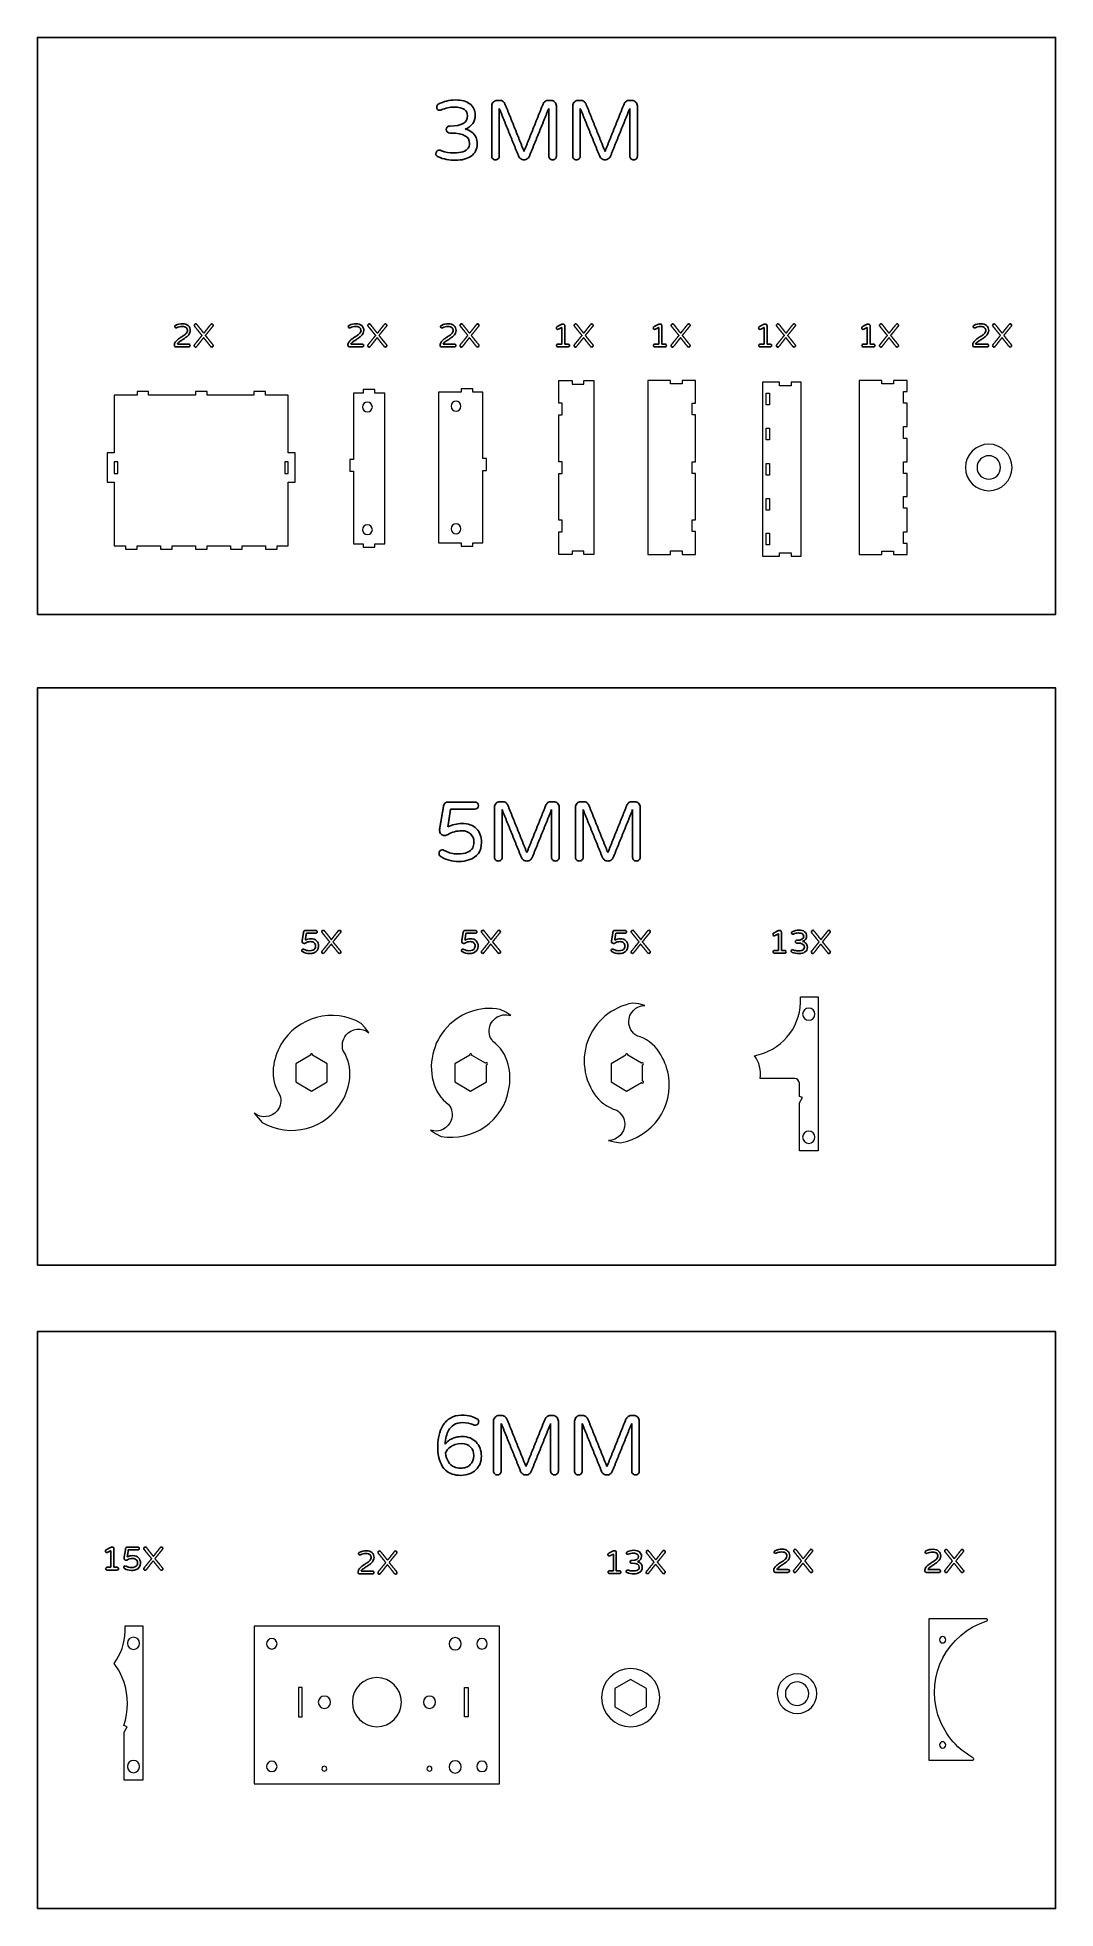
# Model space of a CAD drawing. Header units: millimetres. Extents: x 2 to 89, y -14 to 147.
import ezdxf

# ---------------------------------------------------------------- set-up
doc = ezdxf.new("R2010")
doc.units = ezdxf.units.MM
doc.header["$MEASUREMENT"] = 0
doc.layers.add('Default', color=7, linetype='Continuous', true_color=0x000000)

msp = doc.modelspace()

# ---------------------------------------------------------------- linework, layer by layer
at = {"layer": 'Default'}
for points in [[(2.08, 97.17), (89.27, 97.17), (89.27, 146.57), (2.08, 146.57)], [(2.08, 41.46), (89.27, 41.46), (89.27, 90.87), (2.08, 90.87)], [(2.08, -13.64), (89.27, -13.64), (89.27, 35.76), (2.08, 35.76)]]:
    msp.add_lwpolyline(points, close=True, dxfattribs=at)
at = {"layer": 'Default', "color": 178, "lineweight": 20, "true_color": 0x000000}
for points in [[(48.88, 117.19), (49.72, 117.19), (49.72, 102.29), (48.88, 102.29), (48.88, 102.59), (47.88, 102.59), (47.88, 102.29), (46.73, 102.29), (46.73, 104.24), (47.02, 104.24), (47.02, 105.24), (46.73, 105.24), (46.73, 109.24), (47.02, 109.24), (47.02, 110.24), (46.73, 110.24), (46.73, 114.24), (47.02, 114.24), (47.02, 115.24), (46.73, 115.24), (46.73, 117.19), (47.88, 117.19)], [(47.88, 117.19), (47.88, 116.89), (48.88, 116.89), (48.88, 117.19)], [(58.44, 115.25), (58.44, 117.19), (57.3, 117.19), (57.3, 116.9), (56.29, 116.9), (56.29, 117.19), (54.35, 117.19), (54.35, 102.29)], [(76.55, 117.19), (75.4, 117.19), (75.4, 116.9), (74.4, 116.9), (74.4, 117.19), (72.46, 117.19), (72.46, 102.29), (74.4, 102.29), (74.4, 102.59), (75.4, 102.59), (75.4, 102.29), (76.55, 102.29)], [(76.55, 116.25), (76.55, 117.19)], [(10.61, 115.95), (8.66, 115.95)], [(8.66, 115.95), (8.66, 110.99)], [(11.6, 115.95), (11.6, 116.24), (10.61, 116.24)], [(10.61, 116.24), (10.61, 115.95)], [(15.61, 115.95), (11.6, 115.95)], [(16.61, 116.24), (15.61, 116.24), (15.61, 115.95)], [(16.61, 115.95), (16.61, 116.24)], [(20.61, 115.95), (16.61, 115.95)], [(21.61, 115.95), (21.61, 116.24), (20.61, 116.24)], [(20.61, 116.24), (20.61, 115.95)], [(23.56, 115.95), (21.61, 115.95)], [(23.56, 108.49), (24.16, 108.49), (24.16, 110.99), (23.56, 110.99), (23.56, 115.95)], [(29.98, 116.12), (29.14, 116.12)], [(29.14, 116.12), (29.14, 110.42)], [(30.98, 116.42), (29.98, 116.42), (29.98, 116.12)], [(30.98, 116.12), (30.98, 116.42)], [(31.84, 116.12), (30.98, 116.12)], [(31.84, 103.22), (31.84, 116.12)], [(38.38, 116.19), (36.43, 116.19)], [(36.43, 116.19), (36.43, 103.29)], [(38.38, 116.49), (38.38, 116.19)], [(39.38, 116.19), (39.38, 116.49), (38.38, 116.49)], [(40.23, 116.19), (39.38, 116.19)], [(40.23, 110.5), (40.23, 116.19)], [(64.49, 115.1), (64.49, 116.1)], [(64.49, 116.1), (64.78, 116.1)], [(64.78, 116.1), (64.78, 115.1)], [(76.55, 115.25), (76.26, 115.25), (76.26, 116.25)], [(76.26, 116.25), (76.55, 116.25)], [(58.15, 114.25), (58.15, 115.25)], [(58.15, 115.25), (58.44, 115.25)], [(58.44, 114.25), (58.15, 114.25)], [(58.44, 110.24), (58.44, 114.25)], [(64.78, 115.1), (64.49, 115.1)], [(76.55, 113.24), (76.55, 115.25)], [(64.49, 113.11), (64.78, 113.11)], [(64.49, 112.11), (64.49, 113.11)], [(64.78, 113.11), (64.78, 112.11)], [(76.26, 112.24), (76.26, 113.24)], [(76.26, 113.24), (76.55, 113.24)], [(76.55, 112.24), (76.26, 112.24)], [(76.55, 110.24), (76.55, 112.24)], [(8.66, 110.99), (8.06, 110.99), (8.06, 108.49)], [(64.78, 112.11), (64.49, 112.11)], [(29.14, 110.42), (28.83, 110.42)], [(28.83, 110.42), (28.83, 109.42), (29.14, 109.42)], [(29.14, 109.42), (29.14, 103.22)], [(40.23, 109.5), (40.53, 109.5), (40.53, 110.5)], [(40.53, 110.5), (40.23, 110.5)], [(40.23, 103.29), (40.23, 109.5)], [(58.44, 109.24), (58.15, 109.24), (58.15, 110.24)], [(58.15, 110.24), (58.44, 110.24)], [(58.44, 105.25), (58.44, 109.24)], [(64.49, 109.1), (64.49, 110.1)], [(64.49, 110.1), (64.78, 110.1)], [(64.78, 109.1), (64.49, 109.1)], [(64.78, 110.1), (64.78, 109.1)], [(76.26, 109.24), (76.26, 110.24)], [(76.26, 110.24), (76.55, 110.24)], [(76.55, 109.24), (76.26, 109.24)], [(76.55, 107.25), (76.55, 109.24)], [(8.06, 108.49), (8.66, 108.49)], [(8.66, 108.49), (8.66, 103.04)], [(23.56, 103.04), (23.56, 108.49)], [(64.49, 107.1), (64.78, 107.1)], [(64.49, 106.1), (64.49, 107.1)], [(64.78, 106.1), (64.49, 106.1)], [(64.78, 107.1), (64.78, 106.1)], [(76.26, 106.25), (76.26, 107.25)], [(76.26, 107.25), (76.55, 107.25)], [(76.55, 106.25), (76.26, 106.25)], [(76.55, 104.24), (76.55, 106.25)], [(58.15, 104.25), (58.15, 105.25)], [(58.15, 105.25), (58.44, 105.25)], [(58.44, 104.25), (58.15, 104.25)], [(58.44, 102.29), (58.44, 104.25)], [(76.26, 103.24), (76.26, 104.24)], [(76.26, 104.24), (76.55, 104.24)], [(8.66, 103.04), (9.61, 103.04)], [(9.61, 103.04), (9.61, 102.74)], [(9.61, 102.74), (10.61, 102.74), (10.61, 103.04)], [(10.61, 103.04), (12.61, 103.04)], [(12.61, 103.04), (12.61, 102.74)], [(12.61, 102.74), (13.61, 102.74), (13.61, 103.04)], [(13.61, 103.04), (15.61, 103.04)], [(15.61, 103.04), (15.61, 102.74), (16.61, 102.74)], [(16.61, 102.74), (16.61, 103.04)], [(16.61, 103.04), (18.61, 103.04)], [(18.61, 103.04), (18.61, 102.74)], [(18.61, 102.74), (19.61, 102.74), (19.61, 103.04)], [(19.61, 103.04), (21.61, 103.04)], [(21.61, 103.04), (21.61, 102.74), (22.61, 102.74)], [(22.61, 102.74), (22.61, 103.04)], [(22.61, 103.04), (23.56, 103.04)], [(29.14, 103.22), (29.98, 103.22)], [(29.98, 103.22), (29.98, 102.92)], [(29.98, 102.92), (30.98, 102.92), (30.98, 103.22)], [(30.98, 103.22), (31.84, 103.22)], [(36.43, 103.29), (38.38, 103.29)], [(38.38, 103.29), (38.38, 103), (39.38, 103)], [(39.38, 103), (39.38, 103.29)], [(39.38, 103.29), (40.23, 103.29)], [(56.29, 102.29), (56.29, 102.6), (57.3, 102.6)], [(57.3, 102.6), (57.3, 102.29)], [(64.49, 104.11), (64.78, 104.11), (64.78, 103.11)], [(64.49, 103.11), (64.49, 104.11)], [(64.78, 103.11), (64.49, 103.11)], [(76.55, 103.24), (76.26, 103.24)], [(76.55, 102.29), (76.55, 103.24)], [(54.35, 102.29), (56.29, 102.29)], [(57.3, 102.29), (58.44, 102.29)], [(68.93, 64.43), (68.93, 51.24), (67.33, 51.24)], [(67.43, 63.94), (67.43, 64.43), (68.93, 64.43)], [(41.72, 63.35), (41.39, 63.39), (41.05, 63.42), (40.72, 63.43), (40.39, 63.41), (40.06, 63.37), (39.73, 63.31), (39.41, 63.22), (39.09, 63.11), (38.78, 62.99), (38.48, 62.84), (38.19, 62.67), (37.92, 62.49), (37.65, 62.29), (37.4, 62.07), (37.17, 61.83), (36.95, 61.58), (36.74, 61.32), (36.56, 61.04), (36.4, 60.75), (36.24, 60.45), (36.13, 60.14), (36.02, 59.83), (35.93, 59.51), (35.87, 59.18), (35.83, 58.85), (35.81, 58.51), (35.82, 58.18), (35.85, 57.85), (35.89, 57.52), (35.97, 57.19)], [(41.07, 60.61), (40.98, 60.76), (40.89, 60.9), (40.83, 61.06), (40.79, 61.23), (40.77, 61.4), (40.77, 61.57), (40.79, 61.75), (40.83, 61.91), (40.89, 62.07), (40.97, 62.22), (41.07, 62.37), (41.19, 62.49), (41.32, 62.6), (41.46, 62.7), (41.61, 62.78), (41.77, 62.83), (41.94, 62.88), (42.11, 62.89), (42.28, 62.88), (42.45, 62.86), (42.62, 62.82)], [(42.62, 62.82), (42.18, 63.1), (41.72, 63.35)], [(53.07, 63.87), (52.74, 63.81), (52.42, 63.72), (52.1, 63.61), (51.8, 63.48), (51.5, 63.32), (51.21, 63.16), (50.94, 62.97), (50.68, 62.76), (50.43, 62.54), (50.2, 62.3), (49.99, 62.04), (49.78, 61.78), (49.61, 61.5), (49.45, 61.2), (49.3, 60.89), (49.18, 60.59), (49.08, 60.27), (49.01, 59.95), (48.95, 59.62), (48.91, 59.29), (48.9, 58.95), (48.91, 58.62), (48.95, 58.29), (49, 57.96), (49.07, 57.64), (49.17, 57.31), (49.29, 57), (49.43, 56.7), (49.59, 56.41), (49.76, 56.12)], [(54.09, 63.69), (53.59, 63.81), (53.07, 63.87)], [(30.46, 61.34), (30.14, 61.76), (29.8, 62.15)], [(25.47, 59.42), (24.2, 58.68), (24.2, 57.13), (25.55, 56.35), (26.9, 57.13), (26.9, 58.68), (25.64, 59.42)], [(39.1, 59.42), (37.83, 58.69), (37.83, 57.13)], [(40.45, 58.74), (39.26, 59.42)], [(52.46, 59.42), (51.2, 58.68), (51.2, 57.13), (52.54, 56.35), (53.81, 57.08)], [(53.81, 58.73), (52.63, 59.42)], [(40.53, 57.13), (40.53, 58.6)], [(53.89, 57.22), (53.89, 58.59)], [(37.83, 57.13), (39.18, 56.35), (40.53, 57.13)], [(66.93, 57.44), (63.97, 57.44)], [(67.33, 55.9), (67.33, 57.03)], [(67.33, 55.34), (67.59, 55.79), (67.33, 55.9)], [(67.33, 51.24), (67.33, 55.34)], [(20.64, 54.47), (20.97, 54.05), (21.31, 53.67)], [(35.74, 53), (36.18, 52.72), (36.64, 52.47)], [(50.99, 52.11), (51.5, 52), (52.02, 51.93)], [(11.1, 10.57), (11.1, -2.64), (9.5, -2.64), (9.5, 1.46)], [(9.6, 10.07), (9.6, 10.57), (11.1, 10.57)], [(83.35, 11.16), (78.41, 11.17), (78.41, -0.93)], [(24.75, 5.28), (24.43, 5.28), (24.43, 2.76)], [(24.43, 2.76), (24.75, 2.76), (24.75, 5.28)], [(9.5, 1.46), (9.75, 1.91), (9.49, 2.03)], [(78.41, -0.93), (82.17, -0.93)], [(82.22, -0.75), (82.11, -0.67)]]:
    msp.add_lwpolyline(points, dxfattribs=at)
for points in [[(64.18, 102.15), (65.64, 102.15), (65.64, 102.45), (66.64, 102.45), (66.64, 102.15), (67.48, 102.15), (67.48, 117.05), (66.64, 117.05), (66.64, 116.75), (65.64, 116.75), (65.64, 117.05), (64.18, 117.05)], [(8.95, 110.24), (8.66, 110.24), (8.66, 109.24), (8.95, 109.24)], [(23.26, 109.24), (23.56, 109.24), (23.56, 110.24), (23.26, 110.24)], [(41.66, 10.53), (20.65, 10.53), (20.65, -2.97), (41.66, -2.97)], [(38.64, 2.77), (38.64, 5.29), (38.96, 5.29), (38.96, 2.77)], [(54.24, 3.64), (54.24, 5.2), (52.88, 5.97), (51.54, 5.2), (51.54, 3.64), (52.88, 2.86)]]:
    msp.add_lwpolyline(points, close=True, dxfattribs=at)
at = {"layer": 'Default'}
for points, degree in [([(36.41, 140.84), (36.86, 141.09), (37.35, 141.21), (37.88, 141.21)], 3), ([(37.88, 141.21), (38.41, 141.21), (38.82, 141.1), (39.12, 140.87)], 3), ([(40.98, 140.7), (40.98, 140.83), (41.03, 140.94), (41.12, 141.03)], 3), ([(41.12, 141.03), (41.21, 141.13), (41.32, 141.17), (41.45, 141.17)], 3), ([(41.45, 141.17), (41.57, 141.17), (41.68, 141.17)], 2), ([(41.68, 141.17), (41.78, 141.17), (41.87, 141.15), (41.95, 141.09)], 3), ([(41.95, 141.09), (42.03, 141.03), (42.08, 140.96), (42.12, 140.87)], 3), ([(45.38, 140.87), (45.42, 140.96), (45.48, 141.03), (45.56, 141.09)], 3), ([(45.56, 141.09), (45.64, 141.15), (45.72, 141.17), (45.82, 141.17)], 3), ([(45.82, 141.17), (45.94, 141.17), (46.06, 141.17)], 2), ([(46.06, 141.17), (46.19, 141.17), (46.3, 141.13), (46.39, 141.03)], 3), ([(46.39, 141.03), (46.48, 140.94), (46.52, 140.83), (46.52, 140.7)], 3), ([(47.92, 140.7), (47.92, 140.83), (47.96, 140.94), (48.05, 141.03)], 3), ([(48.05, 141.03), (48.14, 141.13), (48.25, 141.17), (48.38, 141.17)], 3), ([(48.38, 141.17), (48.5, 141.17), (48.62, 141.17)], 2), ([(48.62, 141.17), (48.72, 141.17), (48.8, 141.15), (48.88, 141.09)], 3), ([(48.88, 141.09), (48.96, 141.03), (49.02, 140.96), (49.06, 140.87)], 3), ([(52.32, 140.87), (52.36, 140.96), (52.42, 141.03), (52.49, 141.09)], 3), ([(52.49, 141.09), (52.57, 141.15), (52.66, 141.17), (52.76, 141.17)], 3), ([(52.76, 141.17), (52.88, 141.17), (52.99, 141.17)], 2), ([(52.99, 141.17), (53.12, 141.17), (53.23, 141.13), (53.32, 141.03)], 3), ([(53.32, 141.03), (53.41, 140.94), (53.46, 140.83), (53.46, 140.7)], 3), ([(36.27, 140.62), (36.27, 140.72), (36.32, 140.79), (36.41, 140.84)], 3), ([(36.35, 140.41), (36.3, 140.45), (36.27, 140.53), (36.27, 140.62)], 3), ([(36.52, 140.33), (36.46, 140.33), (36.4, 140.36), (36.35, 140.41)], 3), ([(36.67, 140.36), (36.63, 140.34), (36.58, 140.33), (36.52, 140.33)], 3), ([(37.78, 140.6), (37.39, 140.6), (37.02, 140.52), (36.67, 140.36)], 3), ([(37.43, 138.98), (38.42, 138.98), (38.91, 139.27), (38.91, 139.85)], 3), ([(38.64, 140.39), (38.45, 140.53), (38.17, 140.6), (37.78, 140.6)], 3), ([(38.91, 139.85), (38.91, 140.08), (38.82, 140.26), (38.64, 140.39)], 3), ([(39.57, 139.92), (39.57, 139.34), (39.28, 138.94), (38.7, 138.72)], 3), ([(39.12, 140.87), (39.42, 140.65), (39.57, 140.33), (39.57, 139.92)], 3), ([(40.98, 136.41), (40.98, 138.56), (40.98, 140.7)], 2), ([(43.29, 136.39), (42.46, 138.44), (41.63, 140.49)], 2), ([(41.63, 140.49), (41.63, 138.45), (41.63, 136.41)], 2), ([(42.12, 140.87), (42.94, 138.84), (43.75, 136.81)], 2), ([(43.75, 136.81), (44.57, 138.84), (45.38, 140.87)], 2), ([(45.87, 140.49), (45.04, 138.44), (44.21, 136.39)], 2), ([(45.87, 136.41), (45.87, 138.45), (45.87, 140.49)], 2), ([(46.52, 140.7), (46.52, 138.56), (46.52, 136.41)], 2), ([(47.92, 136.41), (47.92, 138.56), (47.92, 140.7)], 2), ([(50.23, 136.39), (49.4, 138.44), (48.57, 140.49)], 2), ([(48.57, 140.49), (48.57, 138.45), (48.57, 136.41)], 2), ([(49.06, 140.87), (49.87, 138.84), (50.69, 136.81)], 2), ([(50.69, 136.81), (51.5, 138.84), (52.32, 140.87)], 2), ([(52.81, 140.49), (51.98, 138.44), (51.15, 136.39)], 2), ([(52.81, 136.41), (52.81, 138.45), (52.81, 140.49)], 2), ([(53.46, 140.7), (53.46, 138.56), (53.46, 136.41)], 2), ([(37.09, 138.68), (37.09, 138.76), (37.12, 138.83), (37.18, 138.89)], 3), ([(37.18, 138.47), (37.12, 138.53), (37.09, 138.6), (37.09, 138.68)], 3), ([(37.18, 138.89), (37.24, 138.95), (37.31, 138.98), (37.39, 138.98)], 3), ([(37.39, 138.38), (37.31, 138.38), (37.24, 138.41), (37.18, 138.47)], 3), ([(37.39, 138.98), (37.41, 138.98), (37.43, 138.98)], 2), ([(37.51, 138.38), (37.45, 138.38), (37.39, 138.38)], 2), ([(39.09, 137.48), (39.09, 138.08), (38.56, 138.38), (37.51, 138.38)], 3), ([(38.7, 138.72), (39.15, 138.61), (39.47, 138.37), (39.64, 138)], 3), ([(39.64, 138), (39.71, 137.85), (39.75, 137.66), (39.75, 137.43)], 3), ([(36.2, 136.61), (36.2, 136.69), (36.23, 136.76), (36.28, 136.82)], 3), ([(36.39, 136.34), (36.26, 136.4), (36.2, 136.49), (36.2, 136.61)], 3), ([(36.28, 136.82), (36.33, 136.89), (36.39, 136.92), (36.45, 136.92)], 3), ([(37.89, 136.05), (37.36, 136.05), (36.86, 136.15), (36.39, 136.34)], 3), ([(36.45, 136.92), (36.52, 136.92), (36.6, 136.9), (36.69, 136.86)], 3), ([(36.69, 136.86), (36.99, 136.74), (37.35, 136.68), (37.76, 136.68)], 3), ([(37.76, 136.68), (38.36, 136.68), (38.77, 136.82), (38.98, 137.09)], 3), ([(39.21, 136.41), (38.87, 136.17), (38.43, 136.05), (37.89, 136.05)], 3), ([(38.98, 137.09), (39.05, 137.19), (39.09, 137.32), (39.09, 137.48)], 3), ([(39.6, 136.84), (39.51, 136.66), (39.38, 136.52), (39.21, 136.41)], 3), ([(39.75, 137.43), (39.75, 137.21), (39.7, 137.01), (39.6, 136.84)], 3), ([(41.07, 136.18), (41.01, 136.25), (40.98, 136.32), (40.98, 136.41)], 3), ([(41.3, 136.09), (41.21, 136.09), (41.14, 136.12), (41.07, 136.18)], 3), ([(41.54, 136.18), (41.47, 136.12), (41.4, 136.09), (41.3, 136.09)], 3), ([(41.63, 136.41), (41.63, 136.32), (41.6, 136.25), (41.54, 136.18)], 3), ([(43.47, 136.17), (43.39, 136.23), (43.33, 136.3), (43.29, 136.39)], 3), ([(44.21, 136.39), (44.17, 136.3), (44.11, 136.23), (44.03, 136.17)], 3), ([(45.97, 136.18), (45.9, 136.25), (45.87, 136.32), (45.87, 136.41)], 3), ([(46.2, 136.09), (46.11, 136.09), (46.03, 136.12), (45.97, 136.18)], 3), ([(46.43, 136.18), (46.37, 136.12), (46.29, 136.09), (46.2, 136.09)], 3), ([(46.52, 136.41), (46.52, 136.32), (46.49, 136.25), (46.43, 136.18)], 3), ([(48.01, 136.18), (47.95, 136.25), (47.92, 136.32), (47.92, 136.41)], 3), ([(48.24, 136.09), (48.15, 136.09), (48.07, 136.12), (48.01, 136.18)], 3), ([(48.47, 136.18), (48.41, 136.12), (48.33, 136.09), (48.24, 136.09)], 3), ([(48.57, 136.41), (48.57, 136.32), (48.54, 136.25), (48.47, 136.18)], 3), ([(50.41, 136.17), (50.33, 136.23), (50.27, 136.3), (50.23, 136.39)], 3), ([(51.15, 136.39), (51.11, 136.3), (51.05, 136.23), (50.97, 136.17)], 3), ([(52.9, 136.18), (52.84, 136.25), (52.81, 136.32), (52.81, 136.41)], 3), ([(53.14, 136.09), (53.05, 136.09), (52.97, 136.12), (52.9, 136.18)], 3), ([(53.37, 136.18), (53.3, 136.12), (53.23, 136.09), (53.14, 136.09)], 3), ([(53.46, 136.41), (53.46, 136.32), (53.43, 136.25), (53.37, 136.18)], 3), ([(43.75, 136.09), (43.65, 136.09), (43.55, 136.12), (43.47, 136.17)], 3), ([(44.03, 136.17), (43.95, 136.12), (43.86, 136.09), (43.75, 136.09)], 3), ([(50.69, 136.09), (50.58, 136.09), (50.49, 136.12), (50.41, 136.17)], 3), ([(50.97, 136.17), (50.89, 136.12), (50.79, 136.09), (50.69, 136.09)], 3), ([(13.84, 121.82), (13.84, 121.86), (13.86, 121.89), (13.9, 121.91)], 3), ([(13.87, 121.73), (13.85, 121.75), (13.84, 121.78), (13.84, 121.82)], 3), ([(13.9, 121.91), (14.09, 122.01), (14.3, 122.05), (14.53, 122.05)], 3), ([(14.48, 121.81), (14.31, 121.81), (14.15, 121.78), (14, 121.71)], 3), ([(14.83, 121.71), (14.75, 121.78), (14.64, 121.81), (14.48, 121.81)], 3), ([(14.53, 122.05), (14.71, 122.05), (14.86, 122), (14.98, 121.9)], 3), ([(14.98, 121.9), (15.11, 121.79), (15.17, 121.65), (15.17, 121.48)], 3), ([(15.51, 121.92), (15.51, 121.95), (15.52, 121.98), (15.54, 122)], 3), ([(15.53, 121.84), (15.52, 121.86), (15.51, 121.89), (15.51, 121.92)], 3), ([(16.17, 121.05), (15.85, 121.44), (15.53, 121.84)], 2), ([(15.54, 122), (15.57, 122.03), (15.6, 122.04), (15.64, 122.04)], 3), ([(15.64, 122.04), (15.68, 122.04), (15.71, 122.02), (15.73, 121.99)], 3), ([(15.73, 121.99), (16.03, 121.61), (16.33, 121.24)], 2), ([(16.33, 121.24), (16.62, 121.62), (16.92, 121.99)], 2), ([(17.11, 121.85), (16.79, 121.45), (16.46, 121.05)], 2), ([(16.92, 121.99), (16.94, 122.02), (16.97, 122.04), (17.01, 122.04)], 3), ([(17.01, 122.04), (17.04, 122.04), (17.07, 122.03), (17.1, 122)], 3), ([(17.1, 122), (17.12, 121.98), (17.13, 121.95), (17.13, 121.92)], 3), ([(17.13, 121.92), (17.13, 121.89), (17.13, 121.87), (17.11, 121.85)], 3), ([(28.7, 121.82), (28.7, 121.86), (28.73, 121.89), (28.77, 121.91)], 3), ([(28.73, 121.73), (28.71, 121.75), (28.7, 121.78), (28.7, 121.82)], 3), ([(28.77, 121.91), (28.96, 122.01), (29.16, 122.05), (29.39, 122.05)], 3), ([(29.34, 121.81), (29.18, 121.81), (29.02, 121.78), (28.86, 121.71)], 3), ([(29.69, 121.71), (29.61, 121.78), (29.5, 121.81), (29.34, 121.81)], 3), ([(29.39, 122.05), (29.57, 122.05), (29.72, 122), (29.85, 121.9)], 3), ([(29.85, 121.9), (29.97, 121.79), (30.03, 121.65), (30.03, 121.48)], 3), ([(30.37, 121.92), (30.37, 121.95), (30.38, 121.98), (30.41, 122)], 3), ([(30.4, 121.84), (30.38, 121.86), (30.37, 121.89), (30.37, 121.92)], 3), ([(31.04, 121.05), (30.72, 121.44), (30.4, 121.84)], 2), ([(30.41, 122), (30.43, 122.03), (30.46, 122.04), (30.5, 122.04)], 3), ([(30.5, 122.04), (30.54, 122.04), (30.57, 122.02), (30.6, 121.99)], 3), ([(30.6, 121.99), (30.89, 121.61), (31.19, 121.24)], 2), ([(31.19, 121.24), (31.49, 121.62), (31.78, 121.99)], 2), ([(31.98, 121.85), (31.65, 121.45), (31.33, 121.05)], 2), ([(31.78, 121.99), (31.8, 122.02), (31.83, 122.04), (31.87, 122.04)], 3), ([(31.87, 122.04), (31.91, 122.04), (31.94, 122.03), (31.96, 122)], 3), ([(31.96, 122), (31.99, 121.98), (32, 121.95), (32, 121.92)], 3), ([(32, 121.92), (32, 121.89), (31.99, 121.87), (31.98, 121.85)], 3), ([(36.6, 121.82), (36.6, 121.86), (36.62, 121.89), (36.67, 121.91)], 3), ([(36.63, 121.73), (36.61, 121.75), (36.6, 121.78), (36.6, 121.82)], 3), ([(36.67, 121.91), (36.86, 122.01), (37.06, 122.05), (37.29, 122.05)], 3), ([(37.24, 121.81), (37.08, 121.81), (36.92, 121.78), (36.76, 121.71)], 3), ([(37.59, 121.71), (37.51, 121.78), (37.4, 121.81), (37.24, 121.81)], 3), ([(37.29, 122.05), (37.47, 122.05), (37.62, 122), (37.75, 121.9)], 3), ([(37.75, 121.9), (37.87, 121.79), (37.93, 121.65), (37.93, 121.48)], 3), ([(38.27, 121.92), (38.27, 121.95), (38.28, 121.98), (38.31, 122)], 3), ([(38.3, 121.84), (38.28, 121.86), (38.27, 121.89), (38.27, 121.92)], 3), ([(38.94, 121.05), (38.62, 121.44), (38.3, 121.84)], 2), ([(38.31, 122), (38.33, 122.03), (38.36, 122.04), (38.4, 122.04)], 3), ([(38.4, 122.04), (38.44, 122.04), (38.47, 122.02), (38.5, 121.99)], 3), ([(38.5, 121.99), (38.79, 121.61), (39.09, 121.24)], 2), ([(39.09, 121.24), (39.39, 121.62), (39.68, 121.99)], 2), ([(39.88, 121.85), (39.55, 121.45), (39.23, 121.05)], 2), ([(39.68, 121.99), (39.7, 122.02), (39.73, 122.04), (39.77, 122.04)], 3), ([(39.77, 122.04), (39.81, 122.04), (39.84, 122.03), (39.86, 122)], 3), ([(39.86, 122), (39.89, 121.98), (39.9, 121.95), (39.9, 121.92)], 3), ([(39.9, 121.92), (39.9, 121.89), (39.89, 121.87), (39.88, 121.85)], 3), ([(46.52, 121.7), (46.52, 121.75), (46.54, 121.78), (46.59, 121.81)], 3), ([(46.59, 121.81), (46.78, 121.91), (46.97, 122.01)], 2), ([(46.97, 122.01), (47, 122.02), (47.02, 122.02), (47.05, 122.02)], 3), ([(47.05, 122.02), (47.08, 122.02), (47.11, 122.02)], 2), ([(47.11, 122.02), (47.14, 122.02), (47.18, 122.01), (47.2, 121.99)], 3), ([(47.2, 121.99), (47.23, 121.96), (47.24, 121.93), (47.24, 121.89)], 3), ([(47.24, 121.89), (47.24, 121.1), (47.24, 120.31)], 2), ([(48.04, 121.92), (48.04, 121.95), (48.06, 121.98), (48.08, 122)], 3), ([(48.07, 121.84), (48.05, 121.86), (48.04, 121.89), (48.04, 121.92)], 3), ([(48.71, 121.05), (48.39, 121.44), (48.07, 121.84)], 2), ([(48.08, 122), (48.1, 122.03), (48.13, 122.04), (48.17, 122.04)], 3), ([(48.17, 122.04), (48.21, 122.04), (48.25, 122.02), (48.27, 121.99)], 3), ([(48.27, 121.99), (48.57, 121.61), (48.86, 121.24)], 2), ([(48.86, 121.24), (49.16, 121.62), (49.45, 121.99)], 2), ([(49.65, 121.85), (49.32, 121.45), (49, 121.05)], 2), ([(49.45, 121.99), (49.48, 122.02), (49.5, 122.04), (49.54, 122.04)], 3), ([(49.54, 122.04), (49.58, 122.04), (49.61, 122.03), (49.63, 122)], 3), ([(49.63, 122), (49.66, 121.98), (49.67, 121.95), (49.67, 121.92)], 3), ([(49.67, 121.92), (49.67, 121.89), (49.66, 121.87), (49.65, 121.85)], 3), ([(54.82, 121.7), (54.82, 121.75), (54.85, 121.78), (54.89, 121.81)], 3), ([(54.89, 121.81), (55.08, 121.91), (55.28, 122.01)], 2), ([(55.28, 122.01), (55.3, 122.02), (55.33, 122.02), (55.35, 122.02)], 3), ([(55.35, 122.02), (55.38, 122.02), (55.41, 122.02)], 2), ([(55.41, 122.02), (55.45, 122.02), (55.48, 122.01), (55.51, 121.99)], 3), ([(55.51, 121.99), (55.53, 121.96), (55.55, 121.93), (55.55, 121.89)], 3), ([(55.55, 121.89), (55.55, 121.1), (55.55, 120.31)], 2), ([(56.35, 121.92), (56.35, 121.95), (56.36, 121.98), (56.38, 122)], 3), ([(56.37, 121.84), (56.36, 121.86), (56.35, 121.89), (56.35, 121.92)], 3), ([(57.02, 121.05), (56.7, 121.44), (56.37, 121.84)], 2), ([(56.38, 122), (56.41, 122.03), (56.44, 122.04), (56.48, 122.04)], 3), ([(56.48, 122.04), (56.52, 122.04), (56.55, 122.02), (56.58, 121.99)], 3), ([(56.58, 121.99), (56.87, 121.61), (57.17, 121.24)], 2), ([(57.17, 121.24), (57.46, 121.62), (57.76, 121.99)], 2), ([(57.95, 121.85), (57.63, 121.45), (57.31, 121.05)], 2), ([(57.76, 121.99), (57.78, 122.02), (57.81, 122.04), (57.85, 122.04)], 3), ([(57.85, 122.04), (57.88, 122.04), (57.92, 122.03), (57.94, 122)], 3), ([(57.94, 122), (57.96, 121.98), (57.98, 121.95), (57.98, 121.92)], 3), ([(57.98, 121.92), (57.98, 121.89), (57.97, 121.87), (57.95, 121.85)], 3), ([(63.84, 121.7), (63.84, 121.75), (63.86, 121.78), (63.91, 121.81)], 3), ([(63.91, 121.81), (64.1, 121.91), (64.29, 122.01)], 2), ([(64.29, 122.01), (64.32, 122.02), (64.35, 122.02), (64.37, 122.02)], 3), ([(64.37, 122.02), (64.4, 122.02), (64.43, 122.02)], 2), ([(64.43, 122.02), (64.47, 122.02), (64.5, 122.01), (64.53, 121.99)], 3), ([(64.53, 121.99), (64.55, 121.96), (64.57, 121.93), (64.57, 121.89)], 3), ([(64.57, 121.89), (64.57, 121.1), (64.57, 120.31)], 2), ([(65.37, 121.92), (65.37, 121.95), (65.38, 121.98), (65.4, 122)], 3), ([(65.39, 121.84), (65.38, 121.86), (65.37, 121.89), (65.37, 121.92)], 3), ([(66.04, 121.05), (65.72, 121.44), (65.39, 121.84)], 2), ([(65.4, 122), (65.43, 122.03), (65.46, 122.04), (65.5, 122.04)], 3), ([(65.5, 122.04), (65.54, 122.04), (65.57, 122.02), (65.6, 121.99)], 3), ([(65.6, 121.99), (65.89, 121.61), (66.19, 121.24)], 2), ([(66.19, 121.24), (66.48, 121.62), (66.78, 121.99)], 2), ([(66.97, 121.85), (66.65, 121.45), (66.33, 121.05)], 2), ([(66.78, 121.99), (66.8, 122.02), (66.83, 122.04), (66.87, 122.04)], 3), ([(66.87, 122.04), (66.9, 122.04), (66.94, 122.03), (66.96, 122)], 3), ([(66.96, 122), (66.98, 121.98), (67, 121.95), (67, 121.92)], 3), ([(67, 121.92), (67, 121.89), (66.99, 121.87), (66.97, 121.85)], 3), ([(72.67, 121.7), (72.67, 121.75), (72.69, 121.78), (72.74, 121.81)], 3), ([(72.74, 121.81), (72.93, 121.91), (73.12, 122.01)], 2), ([(73.12, 122.01), (73.15, 122.02), (73.17, 122.02), (73.2, 122.02)], 3), ([(73.2, 122.02), (73.23, 122.02), (73.26, 122.02)], 2), ([(73.26, 122.02), (73.3, 122.02), (73.33, 122.01), (73.35, 121.99)], 3), ([(73.35, 121.99), (73.38, 121.96), (73.39, 121.93), (73.39, 121.89)], 3), ([(73.39, 121.89), (73.39, 121.1), (73.39, 120.31)], 2), ([(74.2, 121.92), (74.2, 121.95), (74.21, 121.98), (74.23, 122)], 3), ([(74.22, 121.84), (74.2, 121.86), (74.2, 121.89), (74.2, 121.92)], 3), ([(74.86, 121.05), (74.54, 121.44), (74.22, 121.84)], 2), ([(74.23, 122), (74.25, 122.03), (74.29, 122.04), (74.33, 122.04)], 3), ([(74.33, 122.04), (74.37, 122.04), (74.4, 122.02), (74.42, 121.99)], 3), ([(74.42, 121.99), (74.72, 121.61), (75.01, 121.24)], 2), ([(75.01, 121.24), (75.31, 121.62), (75.61, 121.99)], 2), ([(75.8, 121.85), (75.48, 121.45), (75.15, 121.05)], 2), ([(75.61, 121.99), (75.63, 122.02), (75.66, 122.04), (75.69, 122.04)], 3), ([(75.69, 122.04), (75.73, 122.04), (75.76, 122.03), (75.79, 122)], 3), ([(75.79, 122), (75.81, 121.98), (75.82, 121.95), (75.82, 121.92)], 3), ([(75.82, 121.92), (75.82, 121.89), (75.82, 121.87), (75.8, 121.85)], 3), ([(82.22, 121.82), (82.22, 121.86), (82.24, 121.89), (82.28, 121.91)], 3), ([(82.25, 121.73), (82.23, 121.75), (82.22, 121.78), (82.22, 121.82)], 3), ([(82.28, 121.91), (82.47, 122.01), (82.68, 122.05), (82.9, 122.05)], 3), ([(82.86, 121.81), (82.69, 121.81), (82.53, 121.78), (82.38, 121.71)], 3), ([(83.2, 121.71), (83.13, 121.78), (83.01, 121.81), (82.86, 121.81)], 3), ([(82.9, 122.05), (83.09, 122.05), (83.24, 122), (83.36, 121.9)], 3), ([(83.36, 121.9), (83.48, 121.79), (83.55, 121.65), (83.55, 121.48)], 3), ([(83.88, 121.92), (83.88, 121.95), (83.9, 121.98), (83.92, 122)], 3), ([(83.91, 121.84), (83.89, 121.86), (83.88, 121.89), (83.88, 121.92)], 3), ([(84.55, 121.05), (84.23, 121.44), (83.91, 121.84)], 2), ([(83.92, 122), (83.94, 122.03), (83.97, 122.04), (84.01, 122.04)], 3), ([(84.01, 122.04), (84.05, 122.04), (84.09, 122.02), (84.11, 121.99)], 3), ([(84.11, 121.99), (84.41, 121.61), (84.7, 121.24)], 2), ([(84.7, 121.24), (85, 121.62), (85.29, 121.99)], 2), ([(85.49, 121.85), (85.16, 121.45), (84.84, 121.05)], 2), ([(85.29, 121.99), (85.32, 122.02), (85.34, 122.04), (85.38, 122.04)], 3), ([(85.38, 122.04), (85.42, 122.04), (85.45, 122.03), (85.47, 122)], 3), ([(85.47, 122), (85.5, 121.98), (85.51, 121.95), (85.51, 121.92)], 3), ([(85.51, 121.92), (85.51, 121.89), (85.5, 121.87), (85.49, 121.85)], 3), ([(13.8, 120.21), (13.8, 120.31), (13.83, 120.4), (13.88, 120.48)], 3), ([(13.84, 120.11), (13.82, 120.13), (13.8, 120.17), (13.8, 120.21)], 3), ([(13.94, 121.7), (13.91, 121.7), (13.89, 121.71), (13.87, 121.73)], 3), ([(13.88, 120.48), (13.94, 120.56), (14.01, 120.63), (14.09, 120.7)], 3), ([(14, 121.71), (13.98, 121.7), (13.96, 121.7), (13.94, 121.7)], 3), ([(14.19, 120.47), (14.13, 120.41), (14.08, 120.36), (14.06, 120.31)], 3), ([(14.06, 120.31), (14.55, 120.31), (15.03, 120.31)], 2), ([(14.09, 120.7), (14.18, 120.77), (14.27, 120.83), (14.36, 120.89)], 3), ([(14.41, 120.63), (14.33, 120.57), (14.26, 120.52), (14.19, 120.47)], 3), ([(14.36, 120.89), (14.46, 120.95), (14.55, 121.01), (14.63, 121.07)], 3), ([(14.67, 120.8), (14.58, 120.74), (14.5, 120.68), (14.41, 120.63)], 3), ([(14.63, 121.07), (14.72, 121.13), (14.79, 121.19), (14.84, 121.25)], 3), ([(14.92, 120.99), (14.84, 120.93), (14.76, 120.86), (14.67, 120.8)], 3), ([(14.9, 121.6), (14.88, 121.64), (14.86, 121.68), (14.83, 121.71)], 3), ([(14.84, 121.25), (14.9, 121.32), (14.92, 121.38), (14.92, 121.44)], 3), ([(14.92, 121.44), (14.92, 121.51), (14.92, 121.56), (14.9, 121.6)], 3), ([(15.17, 121.48), (15.17, 121.31), (15.09, 121.15), (14.92, 120.99)], 3), ([(15.03, 120.31), (15.07, 120.31), (15.1, 120.29), (15.12, 120.27)], 3), ([(15.12, 120.27), (15.14, 120.25), (15.15, 120.22), (15.15, 120.18)], 3), ([(15.15, 120.18), (15.15, 120.15), (15.14, 120.12), (15.12, 120.1)], 3), ([(15.5, 120.17), (15.5, 120.2), (15.51, 120.23), (15.53, 120.25)], 3), ([(15.54, 120.09), (15.51, 120.11), (15.5, 120.14), (15.5, 120.17)], 3), ([(15.53, 120.25), (15.85, 120.65), (16.17, 121.05)], 2), ([(16.31, 120.86), (16.01, 120.48), (15.72, 120.1)], 2), ([(16.91, 120.11), (16.61, 120.48), (16.31, 120.86)], 2), ([(16.46, 121.05), (16.79, 120.65), (17.11, 120.25)], 2), ([(17.14, 120.17), (17.14, 120.14), (17.13, 120.12), (17.1, 120.09)], 3), ([(17.11, 120.25), (17.13, 120.23), (17.14, 120.21), (17.14, 120.17)], 3), ([(28.67, 120.21), (28.67, 120.31), (28.69, 120.4), (28.75, 120.48)], 3), ([(28.71, 120.11), (28.68, 120.13), (28.67, 120.17), (28.67, 120.21)], 3), ([(28.8, 121.7), (28.78, 121.7), (28.75, 121.71), (28.73, 121.73)], 3), ([(28.75, 120.48), (28.8, 120.56), (28.87, 120.63), (28.96, 120.7)], 3), ([(28.86, 121.71), (28.85, 121.7), (28.82, 121.7), (28.8, 121.7)], 3), ([(29.06, 120.47), (28.99, 120.41), (28.95, 120.36), (28.92, 120.31)], 3), ([(28.92, 120.31), (29.41, 120.31), (29.9, 120.31)], 2), ([(28.96, 120.7), (29.04, 120.77), (29.13, 120.83), (29.23, 120.89)], 3), ([(29.28, 120.63), (29.19, 120.57), (29.12, 120.52), (29.06, 120.47)], 3), ([(29.23, 120.89), (29.32, 120.95), (29.41, 121.01), (29.5, 121.07)], 3), ([(29.53, 120.8), (29.44, 120.74), (29.36, 120.68), (29.28, 120.63)], 3), ([(29.5, 121.07), (29.58, 121.13), (29.65, 121.19), (29.7, 121.25)], 3), ([(29.78, 120.99), (29.7, 120.93), (29.62, 120.86), (29.53, 120.8)], 3), ([(29.76, 121.6), (29.75, 121.64), (29.72, 121.68), (29.69, 121.71)], 3), ([(29.7, 121.25), (29.76, 121.32), (29.79, 121.38), (29.79, 121.44)], 3), ([(29.79, 121.44), (29.79, 121.51), (29.78, 121.56), (29.76, 121.6)], 3), ([(30.03, 121.48), (30.03, 121.31), (29.95, 121.15), (29.78, 120.99)], 3), ([(29.9, 120.31), (29.93, 120.31), (29.96, 120.29), (29.98, 120.27)], 3), ([(29.98, 120.27), (30.01, 120.25), (30.02, 120.22), (30.02, 120.18)], 3), ([(30.02, 120.18), (30.02, 120.15), (30.01, 120.12), (29.98, 120.1)], 3), ([(30.37, 120.17), (30.37, 120.2), (30.37, 120.23), (30.39, 120.25)], 3), ([(30.4, 120.09), (30.38, 120.11), (30.37, 120.14), (30.37, 120.17)], 3), ([(30.39, 120.25), (30.71, 120.65), (31.04, 121.05)], 2), ([(31.17, 120.86), (30.88, 120.48), (30.58, 120.1)], 2), ([(31.77, 120.11), (31.47, 120.48), (31.17, 120.86)], 2), ([(31.33, 121.05), (31.65, 120.65), (31.98, 120.25)], 2), ([(32, 120.17), (32, 120.14), (31.99, 120.12), (31.97, 120.09)], 3), ([(31.98, 120.25), (31.99, 120.23), (32, 120.21), (32, 120.17)], 3), ([(36.57, 120.21), (36.57, 120.31), (36.59, 120.4), (36.65, 120.48)], 3), ([(36.61, 120.11), (36.58, 120.13), (36.57, 120.17), (36.57, 120.21)], 3), ([(36.7, 121.7), (36.68, 121.7), (36.65, 121.71), (36.63, 121.73)], 3), ([(36.65, 120.48), (36.7, 120.56), (36.77, 120.63), (36.86, 120.7)], 3), ([(36.76, 121.71), (36.75, 121.7), (36.72, 121.7), (36.7, 121.7)], 3), ([(36.95, 120.47), (36.89, 120.41), (36.84, 120.36), (36.82, 120.31)], 3), ([(36.82, 120.31), (37.31, 120.31), (37.8, 120.31)], 2), ([(36.86, 120.7), (36.94, 120.77), (37.03, 120.83), (37.13, 120.89)], 3), ([(37.18, 120.63), (37.09, 120.57), (37.02, 120.52), (36.95, 120.47)], 3), ([(37.13, 120.89), (37.22, 120.95), (37.31, 121.01), (37.4, 121.07)], 3), ([(37.43, 120.8), (37.34, 120.74), (37.26, 120.68), (37.18, 120.63)], 3), ([(37.4, 121.07), (37.48, 121.13), (37.55, 121.19), (37.6, 121.25)], 3), ([(37.68, 120.99), (37.6, 120.93), (37.52, 120.86), (37.43, 120.8)], 3), ([(37.66, 121.6), (37.65, 121.64), (37.62, 121.68), (37.59, 121.71)], 3), ([(37.6, 121.25), (37.66, 121.32), (37.69, 121.38), (37.69, 121.44)], 3), ([(37.69, 121.44), (37.69, 121.51), (37.68, 121.56), (37.66, 121.6)], 3), ([(37.93, 121.48), (37.93, 121.31), (37.85, 121.15), (37.68, 120.99)], 3), ([(37.8, 120.31), (37.83, 120.31), (37.86, 120.29), (37.88, 120.27)], 3), ([(37.88, 120.27), (37.91, 120.25), (37.92, 120.22), (37.92, 120.18)], 3), ([(37.92, 120.18), (37.92, 120.15), (37.91, 120.12), (37.88, 120.1)], 3), ([(38.26, 120.17), (38.26, 120.2), (38.27, 120.23), (38.29, 120.25)], 3), ([(38.3, 120.09), (38.28, 120.11), (38.26, 120.14), (38.26, 120.17)], 3), ([(38.29, 120.25), (38.61, 120.65), (38.94, 121.05)], 2), ([(39.07, 120.86), (38.78, 120.48), (38.48, 120.1)], 2), ([(39.67, 120.11), (39.37, 120.48), (39.07, 120.86)], 2), ([(39.23, 121.05), (39.55, 120.65), (39.88, 120.25)], 2), ([(39.9, 120.17), (39.9, 120.14), (39.89, 120.12), (39.87, 120.09)], 3), ([(39.88, 120.25), (39.89, 120.23), (39.9, 120.21), (39.9, 120.17)], 3), ([(46.55, 121.6), (46.53, 121.63), (46.52, 121.66), (46.52, 121.7)], 3), ([(46.53, 120.18), (46.53, 120.22), (46.55, 120.25), (46.57, 120.27)], 3), ([(46.57, 120.1), (46.55, 120.12), (46.53, 120.15), (46.53, 120.18)], 3), ([(46.62, 121.57), (46.6, 121.57), (46.57, 121.58), (46.55, 121.6)], 3), ([(46.57, 120.27), (46.59, 120.29), (46.62, 120.31), (46.65, 120.31)], 3), ([(46.67, 121.58), (46.66, 121.57), (46.65, 121.57), (46.62, 121.57)], 3), ([(46.65, 120.31), (46.82, 120.31), (46.99, 120.31)], 2), ([(46.7, 121.59), (46.69, 121.58), (46.68, 121.58), (46.67, 121.58)], 3), ([(46.99, 121.73), (46.84, 121.66), (46.7, 121.59)], 2), ([(46.99, 120.31), (46.99, 121.02), (46.99, 121.73)], 2), ([(47.24, 120.31), (47.38, 120.31), (47.52, 120.31)], 2), ([(47.52, 120.31), (47.55, 120.31), (47.58, 120.29), (47.6, 120.27)], 3), ([(47.6, 120.27), (47.63, 120.25), (47.64, 120.22), (47.64, 120.18)], 3), ([(47.64, 120.18), (47.64, 120.15), (47.63, 120.12), (47.6, 120.1)], 3), ([(48.04, 120.17), (48.04, 120.2), (48.05, 120.23), (48.06, 120.25)], 3), ([(48.07, 120.09), (48.05, 120.11), (48.04, 120.14), (48.04, 120.17)], 3), ([(48.06, 120.25), (48.39, 120.65), (48.71, 121.05)], 2), ([(48.85, 120.86), (48.55, 120.48), (48.25, 120.1)], 2), ([(49.45, 120.11), (49.15, 120.48), (48.85, 120.86)], 2), ([(49, 121.05), (49.32, 120.65), (49.65, 120.25)], 2), ([(49.67, 120.17), (49.67, 120.14), (49.66, 120.12), (49.64, 120.09)], 3), ([(49.65, 120.25), (49.67, 120.23), (49.67, 120.21), (49.67, 120.17)], 3), ([(54.85, 121.6), (54.83, 121.63), (54.82, 121.66), (54.82, 121.7)], 3), ([(54.84, 120.18), (54.84, 120.22), (54.85, 120.25), (54.87, 120.27)], 3), ([(54.87, 120.1), (54.85, 120.12), (54.84, 120.15), (54.84, 120.18)], 3), ([(54.93, 121.57), (54.9, 121.57), (54.88, 121.58), (54.85, 121.6)], 3), ([(54.87, 120.27), (54.9, 120.29), (54.92, 120.31), (54.96, 120.31)], 3), ([(54.98, 121.58), (54.97, 121.57), (54.95, 121.57), (54.93, 121.57)], 3), ([(54.96, 120.31), (55.13, 120.31), (55.29, 120.31)], 2), ([(55.01, 121.59), (55, 121.58), (54.99, 121.58), (54.98, 121.58)], 3), ([(55.29, 121.73), (55.15, 121.66), (55.01, 121.59)], 2), ([(55.29, 120.31), (55.29, 121.02), (55.29, 121.73)], 2), ([(55.55, 120.31), (55.69, 120.31), (55.83, 120.31)], 2), ([(55.83, 120.31), (55.86, 120.31), (55.89, 120.29), (55.91, 120.27)], 3), ([(55.91, 120.27), (55.93, 120.25), (55.95, 120.22), (55.95, 120.18)], 3), ([(55.95, 120.18), (55.95, 120.15), (55.93, 120.12), (55.91, 120.1)], 3), ([(56.34, 120.17), (56.34, 120.2), (56.35, 120.23), (56.37, 120.25)], 3), ([(56.38, 120.09), (56.36, 120.11), (56.34, 120.14), (56.34, 120.17)], 3), ([(56.37, 120.25), (56.69, 120.65), (57.02, 121.05)], 2), ([(57.15, 120.86), (56.86, 120.48), (56.56, 120.1)], 2), ([(57.75, 120.11), (57.45, 120.48), (57.15, 120.86)], 2), ([(57.31, 121.05), (57.63, 120.65), (57.95, 120.25)], 2), ([(57.95, 120.25), (57.97, 120.23), (57.98, 120.21), (57.98, 120.17)], 3), ([(57.98, 120.17), (57.98, 120.14), (57.97, 120.12), (57.95, 120.09)], 3), ([(63.87, 121.6), (63.85, 121.63), (63.84, 121.66), (63.84, 121.7)], 3), ([(63.86, 120.18), (63.86, 120.22), (63.87, 120.25), (63.89, 120.27)], 3), ([(63.89, 120.1), (63.87, 120.12), (63.86, 120.15), (63.86, 120.18)], 3), ([(63.95, 121.57), (63.92, 121.57), (63.9, 121.58), (63.87, 121.6)], 3), ([(63.89, 120.27), (63.92, 120.29), (63.94, 120.31), (63.98, 120.31)], 3), ([(64, 121.58), (63.99, 121.57), (63.97, 121.57), (63.95, 121.57)], 3), ([(63.98, 120.31), (64.14, 120.31), (64.31, 120.31)], 2), ([(64.03, 121.59), (64.02, 121.58), (64.01, 121.58), (64, 121.58)], 3), ([(64.31, 121.73), (64.17, 121.66), (64.03, 121.59)], 2), ([(64.31, 120.31), (64.31, 121.02), (64.31, 121.73)], 2), ([(64.57, 120.31), (64.71, 120.31), (64.84, 120.31)], 2), ([(64.84, 120.31), (64.88, 120.31), (64.91, 120.29), (64.93, 120.27)], 3), ([(64.93, 120.27), (64.95, 120.25), (64.97, 120.22), (64.97, 120.18)], 3), ([(64.97, 120.18), (64.97, 120.15), (64.95, 120.12), (64.93, 120.1)], 3), ([(65.36, 120.17), (65.36, 120.2), (65.37, 120.23), (65.39, 120.25)], 3), ([(65.4, 120.09), (65.38, 120.11), (65.36, 120.14), (65.36, 120.17)], 3), ([(65.39, 120.25), (65.71, 120.65), (66.04, 121.05)], 2), ([(66.17, 120.86), (65.88, 120.48), (65.58, 120.1)], 2), ([(66.77, 120.11), (66.47, 120.48), (66.17, 120.86)], 2), ([(66.33, 121.05), (66.65, 120.65), (66.97, 120.25)], 2), ([(66.97, 120.25), (66.99, 120.23), (67, 120.21), (67, 120.17)], 3), ([(67, 120.17), (67, 120.14), (66.99, 120.12), (66.97, 120.09)], 3), ([(72.7, 121.6), (72.68, 121.63), (72.67, 121.66), (72.67, 121.7)], 3), ([(72.69, 120.18), (72.69, 120.22), (72.7, 120.25), (72.72, 120.27)], 3), ([(72.72, 120.1), (72.7, 120.12), (72.69, 120.15), (72.69, 120.18)], 3), ([(72.77, 121.57), (72.75, 121.57), (72.72, 121.58), (72.7, 121.6)], 3), ([(72.72, 120.27), (72.74, 120.29), (72.77, 120.31), (72.8, 120.31)], 3), ([(72.82, 121.58), (72.81, 121.57), (72.8, 121.57), (72.77, 121.57)], 3), ([(72.8, 120.31), (72.97, 120.31), (73.14, 120.31)], 2), ([(72.85, 121.59), (72.84, 121.58), (72.83, 121.58), (72.82, 121.58)], 3), ([(73.14, 121.73), (73, 121.66), (72.85, 121.59)], 2), ([(73.14, 120.31), (73.14, 121.02), (73.14, 121.73)], 2), ([(73.39, 120.31), (73.53, 120.31), (73.67, 120.31)], 2), ([(73.67, 120.31), (73.7, 120.31), (73.73, 120.29), (73.76, 120.27)], 3), ([(73.76, 120.27), (73.78, 120.25), (73.79, 120.22), (73.79, 120.18)], 3), ([(73.79, 120.18), (73.79, 120.15), (73.78, 120.12), (73.76, 120.1)], 3), ([(74.19, 120.17), (74.19, 120.2), (74.2, 120.23), (74.22, 120.25)], 3), ([(74.23, 120.09), (74.2, 120.11), (74.19, 120.14), (74.19, 120.17)], 3), ([(74.22, 120.25), (74.54, 120.65), (74.86, 121.05)], 2), ([(75, 120.86), (74.7, 120.48), (74.41, 120.1)], 2), ([(75.6, 120.11), (75.3, 120.48), (75, 120.86)], 2), ([(75.15, 121.05), (75.48, 120.65), (75.8, 120.25)], 2), ([(75.83, 120.17), (75.83, 120.14), (75.81, 120.12), (75.79, 120.09)], 3), ([(75.8, 120.25), (75.82, 120.23), (75.83, 120.21), (75.83, 120.17)], 3), ([(82.18, 120.21), (82.18, 120.31), (82.21, 120.4), (82.26, 120.48)], 3), ([(82.22, 120.11), (82.19, 120.13), (82.18, 120.17), (82.18, 120.21)], 3), ([(82.31, 121.7), (82.29, 121.7), (82.27, 121.71), (82.25, 121.73)], 3), ([(82.26, 120.48), (82.32, 120.56), (82.39, 120.63), (82.47, 120.7)], 3), ([(82.38, 121.71), (82.36, 121.7), (82.34, 121.7), (82.31, 121.7)], 3), ([(82.57, 120.47), (82.5, 120.41), (82.46, 120.36), (82.43, 120.31)], 3), ([(82.43, 120.31), (82.92, 120.31), (83.41, 120.31)], 2), ([(82.47, 120.7), (82.55, 120.77), (82.64, 120.83), (82.74, 120.89)], 3), ([(82.79, 120.63), (82.71, 120.57), (82.63, 120.52), (82.57, 120.47)], 3), ([(82.74, 120.89), (82.84, 120.95), (82.93, 121.01), (83.01, 121.07)], 3), ([(83.05, 120.8), (82.96, 120.74), (82.87, 120.68), (82.79, 120.63)], 3), ([(83.01, 121.07), (83.09, 121.13), (83.16, 121.19), (83.22, 121.25)], 3), ([(83.29, 120.99), (83.22, 120.93), (83.14, 120.86), (83.05, 120.8)], 3), ([(83.28, 121.6), (83.26, 121.64), (83.24, 121.68), (83.2, 121.71)], 3), ([(83.22, 121.25), (83.27, 121.32), (83.3, 121.38), (83.3, 121.44)], 3), ([(83.3, 121.44), (83.3, 121.51), (83.29, 121.56), (83.28, 121.6)], 3), ([(83.55, 121.48), (83.55, 121.31), (83.46, 121.15), (83.29, 120.99)], 3), ([(83.41, 120.31), (83.44, 120.31), (83.47, 120.29), (83.5, 120.27)], 3), ([(83.5, 120.27), (83.52, 120.25), (83.53, 120.22), (83.53, 120.18)], 3), ([(83.53, 120.18), (83.53, 120.15), (83.52, 120.12), (83.5, 120.1)], 3), ([(83.88, 120.17), (83.88, 120.2), (83.89, 120.23), (83.9, 120.25)], 3), ([(83.91, 120.09), (83.89, 120.11), (83.88, 120.14), (83.88, 120.17)], 3), ([(83.9, 120.25), (84.23, 120.65), (84.55, 121.05)], 2), ([(84.69, 120.86), (84.39, 120.48), (84.09, 120.1)], 2), ([(85.29, 120.11), (84.99, 120.48), (84.69, 120.86)], 2), ([(84.84, 121.05), (85.16, 120.65), (85.49, 120.25)], 2), ([(85.51, 120.17), (85.51, 120.14), (85.5, 120.12), (85.48, 120.09)], 3), ([(85.49, 120.25), (85.51, 120.23), (85.51, 120.21), (85.51, 120.17)], 3), ([(13.95, 120.07), (13.91, 120.07), (13.87, 120.08), (13.84, 120.11)], 3), ([(15.03, 120.07), (14.49, 120.07), (13.95, 120.07)], 2), ([(15.12, 120.1), (15.1, 120.08), (15.07, 120.07), (15.03, 120.07)], 3), ([(15.62, 120.05), (15.59, 120.05), (15.56, 120.06), (15.54, 120.09)], 3), ([(15.72, 120.1), (15.69, 120.07), (15.66, 120.05), (15.62, 120.05)], 3), ([(17.02, 120.05), (16.97, 120.05), (16.94, 120.07), (16.91, 120.11)], 3), ([(17.1, 120.09), (17.08, 120.07), (17.05, 120.05), (17.02, 120.05)], 3), ([(28.81, 120.07), (28.77, 120.07), (28.74, 120.08), (28.71, 120.11)], 3), ([(29.9, 120.07), (29.36, 120.07), (28.81, 120.07)], 2), ([(29.98, 120.1), (29.96, 120.08), (29.93, 120.07), (29.9, 120.07)], 3), ([(30.49, 120.05), (30.45, 120.05), (30.42, 120.06), (30.4, 120.09)], 3), ([(30.58, 120.1), (30.55, 120.07), (30.52, 120.05), (30.49, 120.05)], 3), ([(31.89, 120.05), (31.84, 120.05), (31.8, 120.07), (31.77, 120.11)], 3), ([(31.97, 120.09), (31.94, 120.07), (31.92, 120.05), (31.89, 120.05)], 3), ([(36.71, 120.07), (36.67, 120.07), (36.64, 120.08), (36.61, 120.11)], 3), ([(37.8, 120.07), (37.26, 120.07), (36.71, 120.07)], 2), ([(37.88, 120.1), (37.86, 120.08), (37.83, 120.07), (37.8, 120.07)], 3), ([(38.39, 120.05), (38.35, 120.05), (38.32, 120.06), (38.3, 120.09)], 3), ([(38.48, 120.1), (38.45, 120.07), (38.42, 120.05), (38.39, 120.05)], 3), ([(39.79, 120.05), (39.74, 120.05), (39.7, 120.07), (39.67, 120.11)], 3), ([(39.87, 120.09), (39.84, 120.07), (39.82, 120.05), (39.79, 120.05)], 3), ([(46.65, 120.07), (46.62, 120.07), (46.59, 120.08), (46.57, 120.1)], 3), ([(47.52, 120.07), (47.09, 120.07), (46.65, 120.07)], 2), ([(47.6, 120.1), (47.58, 120.08), (47.55, 120.07), (47.52, 120.07)], 3), ([(48.16, 120.05), (48.13, 120.05), (48.1, 120.06), (48.07, 120.09)], 3), ([(48.25, 120.1), (48.23, 120.07), (48.19, 120.05), (48.16, 120.05)], 3), ([(49.56, 120.05), (49.51, 120.05), (49.47, 120.07), (49.45, 120.11)], 3), ([(49.64, 120.09), (49.62, 120.07), (49.59, 120.05), (49.56, 120.05)], 3), ([(54.96, 120.07), (54.92, 120.07), (54.9, 120.08), (54.87, 120.1)], 3), ([(55.83, 120.07), (55.39, 120.07), (54.96, 120.07)], 2), ([(55.91, 120.1), (55.89, 120.08), (55.86, 120.07), (55.83, 120.07)], 3), ([(56.47, 120.05), (56.43, 120.05), (56.4, 120.06), (56.38, 120.09)], 3), ([(56.56, 120.1), (56.53, 120.07), (56.5, 120.05), (56.47, 120.05)], 3), ([(57.87, 120.05), (57.82, 120.05), (57.78, 120.07), (57.75, 120.11)], 3), ([(57.95, 120.09), (57.92, 120.07), (57.9, 120.05), (57.87, 120.05)], 3), ([(63.98, 120.07), (63.94, 120.07), (63.92, 120.08), (63.89, 120.1)], 3), ([(64.84, 120.07), (64.41, 120.07), (63.98, 120.07)], 2), ([(64.93, 120.1), (64.91, 120.08), (64.88, 120.07), (64.84, 120.07)], 3), ([(65.49, 120.05), (65.45, 120.05), (65.42, 120.06), (65.4, 120.09)], 3), ([(65.58, 120.1), (65.55, 120.07), (65.52, 120.05), (65.49, 120.05)], 3), ([(66.89, 120.05), (66.84, 120.05), (66.8, 120.07), (66.77, 120.11)], 3), ([(66.97, 120.09), (66.94, 120.07), (66.92, 120.05), (66.89, 120.05)], 3), ([(72.8, 120.07), (72.77, 120.07), (72.74, 120.08), (72.72, 120.1)], 3), ([(73.67, 120.07), (73.24, 120.07), (72.8, 120.07)], 2), ([(73.76, 120.1), (73.73, 120.08), (73.7, 120.07), (73.67, 120.07)], 3), ([(74.31, 120.05), (74.28, 120.05), (74.25, 120.06), (74.23, 120.09)], 3), ([(74.41, 120.1), (74.38, 120.07), (74.35, 120.05), (74.31, 120.05)], 3), ([(75.71, 120.05), (75.66, 120.05), (75.62, 120.07), (75.6, 120.11)], 3), ([(75.79, 120.09), (75.77, 120.07), (75.74, 120.05), (75.71, 120.05)], 3), ([(82.33, 120.07), (82.28, 120.07), (82.25, 120.08), (82.22, 120.11)], 3), ([(83.41, 120.07), (82.87, 120.07), (82.33, 120.07)], 2), ([(83.5, 120.1), (83.47, 120.08), (83.44, 120.07), (83.41, 120.07)], 3), ([(84, 120.05), (83.97, 120.05), (83.94, 120.06), (83.91, 120.09)], 3), ([(84.09, 120.1), (84.07, 120.07), (84.04, 120.05), (84, 120.05)], 3), ([(85.4, 120.05), (85.35, 120.05), (85.31, 120.07), (85.29, 120.11)], 3), ([(85.48, 120.09), (85.46, 120.07), (85.43, 120.05), (85.4, 120.05)], 3), ([(36.53, 78.83), (36.69, 79.78), (36.86, 80.74)], 2), ([(36.86, 80.74), (36.87, 80.85), (36.91, 80.94), (36.98, 81)], 3), ([(36.98, 81), (37.05, 81.07), (37.14, 81.1), (37.24, 81.1)], 3), ([(37.46, 80.49), (37.34, 79.73), (37.23, 78.97)], 2), ([(37.24, 81.1), (38.39, 81.1), (39.54, 81.1)], 2), ([(39.54, 80.49), (38.5, 80.49), (37.46, 80.49)], 2), ([(39.54, 81.1), (39.63, 81.1), (39.7, 81.07), (39.76, 81.01)], 3), ([(39.76, 80.57), (39.7, 80.52), (39.63, 80.49), (39.54, 80.49)], 3), ([(39.76, 81.01), (39.82, 80.95), (39.85, 80.88), (39.85, 80.79)], 3), ([(39.85, 80.79), (39.85, 80.7), (39.82, 80.63), (39.76, 80.57)], 3), ([(41.22, 80.66), (41.22, 80.79), (41.27, 80.9), (41.36, 80.99)], 3), ([(41.22, 76.37), (41.22, 78.52), (41.22, 80.66)], 2), ([(41.36, 80.99), (41.45, 81.09), (41.56, 81.13), (41.69, 81.13)], 3), ([(41.69, 81.13), (41.81, 81.13), (41.92, 81.13)], 2), ([(43.53, 76.35), (42.7, 78.4), (41.87, 80.45)], 2), ([(41.87, 80.45), (41.87, 78.41), (41.87, 76.37)], 2), ([(41.92, 81.13), (42.02, 81.13), (42.11, 81.11), (42.19, 81.05)], 3), ([(42.19, 81.05), (42.27, 80.99), (42.32, 80.92), (42.36, 80.83)], 3), ([(42.36, 80.83), (43.18, 78.8), (43.99, 76.77)], 2), ([(43.99, 76.77), (44.81, 78.8), (45.62, 80.83)], 2), ([(46.11, 80.45), (45.28, 78.4), (44.45, 76.35)], 2), ([(45.62, 80.83), (45.66, 80.92), (45.72, 80.99), (45.8, 81.05)], 3), ([(45.8, 81.05), (45.88, 81.11), (45.96, 81.13), (46.06, 81.13)], 3), ([(46.06, 81.13), (46.18, 81.13), (46.3, 81.13)], 2), ([(46.11, 76.37), (46.11, 78.41), (46.11, 80.45)], 2), ([(46.3, 81.13), (46.43, 81.13), (46.54, 81.09), (46.63, 80.99)], 3), ([(46.63, 80.99), (46.72, 80.9), (46.76, 80.79), (46.76, 80.66)], 3), ([(46.76, 80.66), (46.76, 78.52), (46.76, 76.37)], 2), ([(48.16, 80.66), (48.16, 80.79), (48.2, 80.9), (48.29, 80.99)], 3), ([(48.16, 76.37), (48.16, 78.52), (48.16, 80.66)], 2), ([(48.29, 80.99), (48.38, 81.09), (48.49, 81.13), (48.62, 81.13)], 3), ([(48.62, 81.13), (48.74, 81.13), (48.86, 81.13)], 2), ([(50.47, 76.35), (49.64, 78.4), (48.81, 80.45)], 2), ([(48.81, 80.45), (48.81, 78.41), (48.81, 76.37)], 2), ([(48.86, 81.13), (48.96, 81.13), (49.04, 81.11), (49.12, 81.05)], 3), ([(49.12, 81.05), (49.2, 80.99), (49.26, 80.92), (49.3, 80.83)], 3), ([(49.3, 80.83), (50.11, 78.8), (50.93, 76.77)], 2), ([(50.93, 76.77), (51.74, 78.8), (52.56, 80.83)], 2), ([(53.05, 80.45), (52.22, 78.4), (51.39, 76.35)], 2), ([(52.56, 80.83), (52.6, 80.92), (52.65, 80.99), (52.73, 81.05)], 3), ([(52.73, 81.05), (52.81, 81.11), (52.9, 81.13), (53, 81.13)], 3), ([(53, 81.13), (53.11, 81.13), (53.23, 81.13)], 2), ([(53.05, 76.37), (53.05, 78.41), (53.05, 80.45)], 2), ([(53.23, 81.13), (53.36, 81.13), (53.47, 81.09), (53.56, 80.99)], 3), ([(53.56, 80.99), (53.65, 80.9), (53.7, 80.79), (53.7, 80.66)], 3), ([(53.7, 80.66), (53.7, 78.52), (53.7, 76.37)], 2), ([(36.52, 78.66), (36.52, 78.72), (36.52, 78.78), (36.53, 78.83)], 3), ([(36.65, 78.35), (36.56, 78.43), (36.52, 78.53), (36.52, 78.66)], 3), ([(37.23, 78.97), (37.59, 79.16), (37.99, 79.26), (38.44, 79.26)], 3), ([(38.43, 78.64), (37.98, 78.64), (37.59, 78.53), (37.24, 78.33)], 3), ([(39.16, 78.38), (38.96, 78.55), (38.72, 78.64), (38.43, 78.64)], 3), ([(38.44, 79.26), (38.97, 79.26), (39.39, 79.11), (39.69, 78.8)], 3), ([(39.69, 78.8), (39.97, 78.51), (40.11, 78.12), (40.11, 77.64)], 3), ([(36.47, 76.66), (36.47, 76.76), (36.5, 76.84), (36.55, 76.91)], 3), ([(36.55, 76.91), (36.61, 76.97), (36.67, 77), (36.74, 77)], 3), ([(36.94, 78.24), (36.84, 78.24), (36.74, 78.28), (36.65, 78.35)], 3), ([(36.74, 77), (36.81, 77), (36.89, 76.97), (36.99, 76.92)], 3), ([(37.24, 78.33), (37.14, 78.27), (37.04, 78.24), (36.94, 78.24)], 3), ([(36.99, 76.92), (37.32, 76.75), (37.68, 76.66), (38.06, 76.66)], 3), ([(38.06, 76.66), (38.75, 76.66), (39.18, 76.84), (39.36, 77.19)], 3), ([(40.11, 77.64), (40.11, 76.88), (39.75, 76.38), (39.03, 76.14)], 3), ([(39.46, 77.67), (39.46, 77.97), (39.36, 78.2), (39.16, 78.38)], 3), ([(39.36, 77.19), (39.43, 77.31), (39.46, 77.48), (39.46, 77.67)], 3), ([(36.62, 76.43), (36.52, 76.49), (36.47, 76.57), (36.47, 76.66)], 3), ([(38.15, 76.01), (37.57, 76.01), (37.06, 76.15), (36.62, 76.43)], 3), ([(39.03, 76.14), (38.78, 76.06), (38.49, 76.01), (38.15, 76.01)], 3), ([(41.31, 76.14), (41.25, 76.21), (41.22, 76.28), (41.22, 76.37)], 3), ([(41.54, 76.05), (41.45, 76.05), (41.38, 76.08), (41.31, 76.14)], 3), ([(41.78, 76.14), (41.71, 76.08), (41.63, 76.05), (41.54, 76.05)], 3), ([(41.87, 76.37), (41.87, 76.28), (41.84, 76.21), (41.78, 76.14)], 3), ([(43.71, 76.13), (43.63, 76.19), (43.57, 76.26), (43.53, 76.35)], 3), ([(43.99, 76.05), (43.89, 76.05), (43.79, 76.08), (43.71, 76.13)], 3), ([(44.27, 76.13), (44.19, 76.08), (44.1, 76.05), (43.99, 76.05)], 3), ([(44.45, 76.35), (44.41, 76.26), (44.35, 76.19), (44.27, 76.13)], 3), ([(46.21, 76.14), (46.14, 76.21), (46.11, 76.28), (46.11, 76.37)], 3), ([(46.44, 76.05), (46.35, 76.05), (46.27, 76.08), (46.21, 76.14)], 3), ([(46.67, 76.14), (46.61, 76.08), (46.53, 76.05), (46.44, 76.05)], 3), ([(46.76, 76.37), (46.76, 76.28), (46.73, 76.21), (46.67, 76.14)], 3), ([(48.25, 76.14), (48.19, 76.21), (48.16, 76.28), (48.16, 76.37)], 3), ([(48.48, 76.05), (48.39, 76.05), (48.31, 76.08), (48.25, 76.14)], 3), ([(48.71, 76.14), (48.65, 76.08), (48.57, 76.05), (48.48, 76.05)], 3), ([(48.81, 76.37), (48.81, 76.28), (48.78, 76.21), (48.71, 76.14)], 3), ([(50.65, 76.13), (50.57, 76.19), (50.51, 76.26), (50.47, 76.35)], 3), ([(50.93, 76.05), (50.82, 76.05), (50.73, 76.08), (50.65, 76.13)], 3), ([(51.21, 76.13), (51.13, 76.08), (51.03, 76.05), (50.93, 76.05)], 3), ([(51.39, 76.35), (51.35, 76.26), (51.29, 76.19), (51.21, 76.13)], 3), ([(53.14, 76.14), (53.08, 76.21), (53.05, 76.28), (53.05, 76.37)], 3), ([(53.38, 76.05), (53.29, 76.05), (53.21, 76.08), (53.14, 76.14)], 3), ([(53.61, 76.14), (53.54, 76.08), (53.47, 76.05), (53.38, 76.05)], 3), ([(53.7, 76.37), (53.7, 76.28), (53.67, 76.21), (53.61, 76.14)], 3), ([(24.74, 69.15), (24.74, 69.18), (24.74, 69.2), (24.75, 69.22)], 3), ([(24.79, 69.04), (24.76, 69.06), (24.74, 69.1), (24.74, 69.15)], 3), ([(24.75, 69.22), (24.81, 69.6), (24.87, 69.97)], 2), ([(24.91, 68.99), (24.87, 68.99), (24.83, 69.01), (24.79, 69.04)], 3), ([(24.87, 69.97), (24.88, 70.01), (24.9, 70.05), (24.92, 70.07)], 3), ([(25.02, 69.03), (24.99, 69), (24.95, 68.99), (24.91, 68.99)], 3), ([(24.92, 70.07), (24.95, 70.1), (24.98, 70.11), (25.02, 70.11)], 3), ([(25.02, 70.11), (25.47, 70.11), (25.92, 70.11)], 2), ([(25.11, 69.87), (25.06, 69.57), (25.02, 69.28)], 2), ([(25.02, 69.28), (25.16, 69.35), (25.32, 69.39), (25.49, 69.39)], 3), ([(25.49, 69.15), (25.31, 69.15), (25.16, 69.11), (25.02, 69.03)], 3), ([(25.92, 69.87), (25.52, 69.87), (25.11, 69.87)], 2), ([(25.49, 69.39), (25.7, 69.39), (25.86, 69.33), (25.98, 69.21)], 3), ([(25.78, 69.05), (25.7, 69.11), (25.6, 69.15), (25.49, 69.15)], 3), ([(25.89, 68.77), (25.89, 68.89), (25.85, 68.98), (25.78, 69.05)], 3), ([(25.92, 70.11), (25.96, 70.11), (25.98, 70.1), (26.01, 70.07)], 3), ([(26.01, 69.9), (25.98, 69.88), (25.96, 69.87), (25.92, 69.87)], 3), ([(25.98, 69.21), (26.09, 69.1), (26.15, 68.95), (26.15, 68.76)], 3), ([(26.01, 70.07), (26.03, 70.05), (26.04, 70.02), (26.04, 69.99)], 3), ([(26.04, 69.99), (26.04, 69.95), (26.03, 69.93), (26.01, 69.9)], 3), ([(26.43, 70), (26.43, 70.04), (26.44, 70.06), (26.47, 70.09)], 3), ([(26.46, 69.92), (26.44, 69.94), (26.43, 69.97), (26.43, 70)], 3), ([(26.45, 68.33), (26.78, 68.73), (27.1, 69.13)], 2), ([(27.1, 69.13), (26.78, 69.52), (26.46, 69.92)], 2), ([(26.47, 70.09), (26.49, 70.11), (26.52, 70.12), (26.56, 70.12)], 3), ([(26.56, 70.12), (26.6, 70.12), (26.64, 70.11), (26.66, 70.07)], 3), ([(27.24, 68.94), (26.94, 68.57), (26.64, 68.19)], 2), ([(26.66, 70.07), (26.96, 69.7), (27.25, 69.32)], 2), ([(27.84, 68.19), (27.54, 68.57), (27.24, 68.94)], 2), ([(27.25, 69.32), (27.55, 69.7), (27.84, 70.08)], 2), ([(28.04, 69.93), (27.71, 69.53), (27.39, 69.13)], 2), ([(27.39, 69.13), (27.71, 68.73), (28.04, 68.34)], 2), ([(27.84, 70.08), (27.86, 70.11), (27.89, 70.12), (27.93, 70.12)], 3), ([(27.93, 70.12), (27.97, 70.12), (28, 70.11), (28.02, 70.09)], 3), ([(28.02, 70.09), (28.05, 70.06), (28.06, 70.04), (28.06, 70.01)], 3), ([(28.06, 70.01), (28.06, 69.98), (28.05, 69.95), (28.04, 69.93)], 3), ([(38.41, 69.15), (38.41, 69.18), (38.41, 69.2), (38.42, 69.22)], 3), ([(38.46, 69.04), (38.43, 69.06), (38.41, 69.1), (38.41, 69.15)], 3), ([(38.42, 69.22), (38.48, 69.6), (38.54, 69.97)], 2), ([(38.58, 68.99), (38.54, 68.99), (38.5, 69.01), (38.46, 69.04)], 3), ([(38.54, 69.97), (38.55, 70.01), (38.57, 70.05), (38.59, 70.07)], 3), ([(38.69, 69.03), (38.66, 69), (38.62, 68.99), (38.58, 68.99)], 3), ([(38.59, 70.07), (38.62, 70.1), (38.65, 70.11), (38.69, 70.11)], 3), ([(38.69, 70.11), (39.14, 70.11), (39.59, 70.11)], 2), ([(38.78, 69.87), (38.73, 69.57), (38.69, 69.28)], 2), ([(38.69, 69.28), (38.83, 69.35), (38.99, 69.39), (39.16, 69.39)], 3), ([(39.16, 69.15), (38.98, 69.15), (38.83, 69.11), (38.69, 69.03)], 3), ([(39.59, 69.87), (39.19, 69.87), (38.78, 69.87)], 2), ([(39.16, 69.39), (39.37, 69.39), (39.53, 69.33), (39.65, 69.21)], 3), ([(39.44, 69.05), (39.37, 69.11), (39.27, 69.15), (39.16, 69.15)], 3), ([(39.56, 68.77), (39.56, 68.89), (39.52, 68.98), (39.44, 69.05)], 3), ([(39.59, 70.11), (39.63, 70.11), (39.65, 70.1), (39.68, 70.07)], 3), ([(39.68, 69.9), (39.65, 69.88), (39.63, 69.87), (39.59, 69.87)], 3), ([(39.65, 69.21), (39.76, 69.1), (39.82, 68.95), (39.82, 68.76)], 3), ([(39.68, 70.07), (39.7, 70.05), (39.71, 70.02), (39.71, 69.99)], 3), ([(39.71, 69.99), (39.71, 69.95), (39.7, 69.93), (39.68, 69.9)], 3), ([(40.1, 70), (40.1, 70.04), (40.11, 70.06), (40.14, 70.09)], 3), ([(40.13, 69.92), (40.11, 69.94), (40.1, 69.97), (40.1, 70)], 3), ([(40.12, 68.33), (40.45, 68.73), (40.77, 69.13)], 2), ([(40.77, 69.13), (40.45, 69.52), (40.13, 69.92)], 2), ([(40.14, 70.09), (40.16, 70.11), (40.19, 70.12), (40.23, 70.12)], 3), ([(40.23, 70.12), (40.27, 70.12), (40.31, 70.11), (40.33, 70.07)], 3), ([(40.9, 68.94), (40.61, 68.57), (40.31, 68.19)], 2), ([(40.33, 70.07), (40.63, 69.7), (40.92, 69.32)], 2), ([(41.51, 68.19), (41.21, 68.57), (40.9, 68.94)], 2), ([(40.92, 69.32), (41.22, 69.7), (41.51, 70.08)], 2), ([(41.71, 69.93), (41.38, 69.53), (41.06, 69.13)], 2), ([(41.06, 69.13), (41.38, 68.73), (41.71, 68.34)], 2), ([(41.51, 70.08), (41.53, 70.11), (41.56, 70.12), (41.6, 70.12)], 3), ([(41.6, 70.12), (41.64, 70.12), (41.67, 70.11), (41.69, 70.09)], 3), ([(41.69, 70.09), (41.72, 70.06), (41.73, 70.04), (41.73, 70.01)], 3), ([(41.73, 70.01), (41.73, 69.98), (41.72, 69.95), (41.71, 69.93)], 3), ([(51.24, 69.15), (51.24, 69.18), (51.24, 69.2), (51.25, 69.22)], 3), ([(51.29, 69.04), (51.26, 69.06), (51.24, 69.1), (51.24, 69.15)], 3), ([(51.25, 69.22), (51.31, 69.6), (51.37, 69.97)], 2), ([(51.41, 68.99), (51.37, 68.99), (51.33, 69.01), (51.29, 69.04)], 3), ([(51.37, 69.97), (51.38, 70.01), (51.39, 70.05), (51.42, 70.07)], 3), ([(51.52, 69.03), (51.48, 69), (51.45, 68.99), (51.41, 68.99)], 3), ([(51.42, 70.07), (51.45, 70.1), (51.48, 70.11), (51.52, 70.11)], 3), ([(51.52, 70.11), (51.97, 70.11), (52.42, 70.11)], 2), ([(51.61, 69.87), (51.56, 69.57), (51.52, 69.28)], 2), ([(51.52, 69.28), (51.66, 69.35), (51.82, 69.39), (51.99, 69.39)], 3), ([(51.99, 69.15), (51.81, 69.15), (51.66, 69.11), (51.52, 69.03)], 3), ([(52.42, 69.87), (52.01, 69.87), (51.61, 69.87)], 2), ([(51.99, 69.39), (52.2, 69.39), (52.36, 69.33), (52.48, 69.21)], 3), ([(52.27, 69.05), (52.2, 69.11), (52.1, 69.15), (51.99, 69.15)], 3), ([(52.39, 68.77), (52.39, 68.89), (52.35, 68.98), (52.27, 69.05)], 3), ([(52.42, 70.11), (52.46, 70.11), (52.48, 70.1), (52.51, 70.07)], 3), ([(52.51, 69.9), (52.48, 69.88), (52.46, 69.87), (52.42, 69.87)], 3), ([(52.48, 69.21), (52.59, 69.1), (52.65, 68.95), (52.65, 68.76)], 3), ([(52.51, 70.07), (52.53, 70.05), (52.54, 70.02), (52.54, 69.99)], 3), ([(52.54, 69.99), (52.54, 69.95), (52.53, 69.93), (52.51, 69.9)], 3), ([(52.93, 70), (52.93, 70.04), (52.94, 70.06), (52.97, 70.09)], 3), ([(52.96, 69.92), (52.94, 69.94), (52.93, 69.97), (52.93, 70)], 3), ([(52.95, 68.33), (53.28, 68.73), (53.6, 69.13)], 2), ([(53.6, 69.13), (53.28, 69.52), (52.96, 69.92)], 2), ([(52.97, 70.09), (52.99, 70.11), (53.02, 70.12), (53.06, 70.12)], 3), ([(53.06, 70.12), (53.1, 70.12), (53.13, 70.11), (53.16, 70.07)], 3), ([(53.73, 68.94), (53.44, 68.57), (53.14, 68.19)], 2), ([(53.16, 70.07), (53.46, 69.7), (53.75, 69.32)], 2), ([(54.33, 68.19), (54.03, 68.57), (53.73, 68.94)], 2), ([(53.75, 69.32), (54.05, 69.7), (54.34, 70.08)], 2), ([(54.54, 69.93), (54.21, 69.53), (53.89, 69.13)], 2), ([(53.89, 69.13), (54.21, 68.73), (54.54, 68.34)], 2), ([(54.34, 70.08), (54.36, 70.11), (54.39, 70.12), (54.43, 70.12)], 3), ([(54.43, 70.12), (54.47, 70.12), (54.5, 70.11), (54.52, 70.09)], 3), ([(54.52, 70.09), (54.55, 70.06), (54.56, 70.04), (54.56, 70.01)], 3), ([(54.56, 70.01), (54.56, 69.98), (54.55, 69.95), (54.54, 69.93)], 3), ([(65.07, 69.78), (65.07, 69.83), (65.09, 69.86), (65.14, 69.89)], 3), ([(65.1, 69.68), (65.08, 69.71), (65.07, 69.74), (65.07, 69.78)], 3), ([(65.17, 69.65), (65.15, 69.65), (65.12, 69.66), (65.1, 69.68)], 3), ([(65.14, 69.89), (65.33, 69.99), (65.52, 70.09)], 2), ([(65.22, 69.66), (65.21, 69.65), (65.2, 69.65), (65.17, 69.65)], 3), ([(65.25, 69.67), (65.24, 69.66), (65.23, 69.66), (65.22, 69.66)], 3), ([(65.54, 69.81), (65.4, 69.74), (65.25, 69.67)], 2), ([(65.52, 70.09), (65.55, 70.1), (65.57, 70.1), (65.6, 70.1)], 3), ([(65.54, 68.39), (65.54, 69.1), (65.54, 69.81)], 2), ([(65.6, 70.1), (65.63, 70.1), (65.66, 70.1)], 2), ([(65.66, 70.1), (65.7, 70.1), (65.73, 70.09), (65.75, 70.07)], 3), ([(65.75, 70.07), (65.78, 70.04), (65.79, 70.01), (65.79, 69.97)], 3), ([(65.79, 69.97), (65.79, 69.18), (65.79, 68.39)], 2), ([(66.66, 69.9), (66.66, 69.94), (66.68, 69.97), (66.72, 69.99)], 3), ([(66.69, 69.82), (66.67, 69.84), (66.66, 69.87), (66.66, 69.9)], 3), ([(66.76, 69.79), (66.74, 69.79), (66.71, 69.8), (66.69, 69.82)], 3), ([(66.72, 69.99), (66.89, 70.09), (67.09, 70.13), (67.29, 70.13)], 3), ([(66.82, 69.8), (66.8, 69.79), (66.78, 69.79), (66.76, 69.79)], 3), ([(67.25, 69.89), (67.1, 69.89), (66.95, 69.86), (66.82, 69.8)], 3), ([(66.98, 69.15), (66.98, 69.18), (66.99, 69.2), (67.02, 69.23)], 3), ([(67.02, 69.06), (66.99, 69.09), (66.98, 69.11), (66.98, 69.15)], 3), ([(67.02, 69.23), (67.04, 69.25), (67.07, 69.26), (67.1, 69.26)], 3), ([(67.1, 69.03), (67.07, 69.03), (67.04, 69.04), (67.02, 69.06)], 3), ([(67.1, 69.26), (67.11, 69.26), (67.12, 69.26)], 2), ([(67.15, 69.03), (67.12, 69.03), (67.1, 69.03)], 2), ([(67.12, 69.26), (67.5, 69.26), (67.7, 69.38), (67.7, 69.6)], 3), ([(67.77, 68.67), (67.77, 68.91), (67.56, 69.03), (67.15, 69.03)], 3), ([(67.59, 69.81), (67.52, 69.87), (67.4, 69.89), (67.25, 69.89)], 3), ([(67.29, 70.13), (67.5, 70.13), (67.66, 70.09), (67.78, 70)], 3), ([(67.7, 69.6), (67.7, 69.69), (67.66, 69.76), (67.59, 69.81)], 3), ([(67.95, 69.63), (67.95, 69.4), (67.84, 69.25), (67.61, 69.16)], 3), ([(67.61, 69.16), (67.79, 69.12), (67.91, 69.02), (67.98, 68.88)], 3), ([(67.78, 70), (67.89, 69.91), (67.95, 69.79), (67.95, 69.63)], 3), ([(68.36, 70), (68.36, 70.03), (68.37, 70.06), (68.39, 70.08)], 3), ([(68.38, 69.92), (68.37, 69.94), (68.36, 69.97), (68.36, 70)], 3), ([(69.02, 69.13), (68.7, 69.52), (68.38, 69.92)], 2), ([(68.38, 68.33), (68.7, 68.73), (69.02, 69.13)], 2), ([(68.39, 70.08), (68.42, 70.11), (68.45, 70.12), (68.49, 70.12)], 3), ([(68.49, 70.12), (68.53, 70.12), (68.56, 70.1), (68.58, 70.07)], 3), ([(69.16, 68.94), (68.86, 68.56), (68.57, 68.18)], 2), ([(68.58, 70.07), (68.88, 69.69), (69.18, 69.32)], 2), ([(69.76, 68.19), (69.46, 68.56), (69.16, 68.94)], 2), ([(69.18, 69.32), (69.47, 69.7), (69.77, 70.07)], 2), ([(69.96, 69.93), (69.64, 69.53), (69.31, 69.13)], 2), ([(69.31, 69.13), (69.64, 68.73), (69.96, 68.33)], 2), ([(69.77, 70.07), (69.79, 70.1), (69.82, 70.12), (69.86, 70.12)], 3), ([(69.86, 70.12), (69.89, 70.12), (69.92, 70.11), (69.95, 70.08)], 3), ([(69.95, 70.08), (69.97, 70.06), (69.98, 70.03), (69.98, 70)], 3), ([(69.98, 70), (69.98, 69.97), (69.98, 69.95), (69.96, 69.93)], 3), ([(24.72, 68.38), (24.72, 68.41), (24.73, 68.45), (24.76, 68.47)], 3), ([(24.78, 68.29), (24.74, 68.31), (24.72, 68.34), (24.72, 68.38)], 3), ([(24.76, 68.47), (24.78, 68.49), (24.8, 68.51), (24.83, 68.51)], 3), ([(25.38, 68.12), (25.15, 68.12), (24.95, 68.18), (24.78, 68.29)], 3), ([(24.83, 68.51), (24.85, 68.51), (24.89, 68.5), (24.93, 68.48)], 3), ([(24.93, 68.48), (25.06, 68.41), (25.19, 68.37), (25.34, 68.37)], 3), ([(25.34, 68.37), (25.61, 68.37), (25.78, 68.44), (25.85, 68.58)], 3), ([(25.72, 68.17), (25.63, 68.14), (25.51, 68.12), (25.38, 68.12)], 3), ([(26.15, 68.76), (26.15, 68.46), (26.01, 68.27), (25.72, 68.17)], 3), ([(25.85, 68.58), (25.88, 68.63), (25.89, 68.69), (25.89, 68.77)], 3), ([(26.43, 68.25), (26.43, 68.28), (26.44, 68.31), (26.45, 68.33)], 3), ([(26.46, 68.17), (26.44, 68.19), (26.43, 68.22), (26.43, 68.25)], 3), ([(26.55, 68.14), (26.51, 68.14), (26.49, 68.15), (26.46, 68.17)], 3), ([(26.64, 68.19), (26.62, 68.15), (26.58, 68.14), (26.55, 68.14)], 3), ([(27.95, 68.14), (27.9, 68.14), (27.86, 68.15), (27.84, 68.19)], 3), ([(28.03, 68.17), (28.01, 68.15), (27.98, 68.14), (27.95, 68.14)], 3), ([(28.06, 68.26), (28.06, 68.23), (28.05, 68.2), (28.03, 68.17)], 3), ([(28.04, 68.34), (28.05, 68.32), (28.06, 68.29), (28.06, 68.26)], 3), ([(38.39, 68.38), (38.39, 68.41), (38.4, 68.45), (38.43, 68.47)], 3), ([(38.45, 68.29), (38.41, 68.31), (38.39, 68.34), (38.39, 68.38)], 3), ([(38.43, 68.47), (38.45, 68.49), (38.47, 68.51), (38.5, 68.51)], 3), ([(39.05, 68.12), (38.82, 68.12), (38.62, 68.18), (38.45, 68.29)], 3), ([(38.5, 68.51), (38.52, 68.51), (38.56, 68.5), (38.6, 68.48)], 3), ([(38.6, 68.48), (38.73, 68.41), (38.86, 68.37), (39.01, 68.37)], 3), ([(39.01, 68.37), (39.28, 68.37), (39.45, 68.44), (39.52, 68.58)], 3), ([(39.39, 68.17), (39.3, 68.14), (39.18, 68.12), (39.05, 68.12)], 3), ([(39.82, 68.76), (39.82, 68.46), (39.68, 68.27), (39.39, 68.17)], 3), ([(39.52, 68.58), (39.55, 68.63), (39.56, 68.69), (39.56, 68.77)], 3), ([(40.1, 68.25), (40.1, 68.28), (40.11, 68.31), (40.12, 68.33)], 3), ([(40.13, 68.17), (40.11, 68.19), (40.1, 68.22), (40.1, 68.25)], 3), ([(40.22, 68.14), (40.18, 68.14), (40.16, 68.15), (40.13, 68.17)], 3), ([(40.31, 68.19), (40.29, 68.15), (40.25, 68.14), (40.22, 68.14)], 3), ([(41.62, 68.14), (41.57, 68.14), (41.53, 68.15), (41.51, 68.19)], 3), ([(41.7, 68.17), (41.68, 68.15), (41.65, 68.14), (41.62, 68.14)], 3), ([(41.73, 68.26), (41.73, 68.23), (41.72, 68.2), (41.7, 68.17)], 3), ([(41.71, 68.34), (41.72, 68.32), (41.73, 68.29), (41.73, 68.26)], 3), ([(51.22, 68.38), (51.22, 68.41), (51.23, 68.45), (51.25, 68.47)], 3), ([(51.28, 68.29), (51.24, 68.31), (51.22, 68.34), (51.22, 68.38)], 3), ([(51.25, 68.47), (51.28, 68.49), (51.3, 68.51), (51.33, 68.51)], 3), ([(51.88, 68.12), (51.65, 68.12), (51.45, 68.18), (51.28, 68.29)], 3), ([(51.33, 68.51), (51.35, 68.51), (51.39, 68.5), (51.43, 68.48)], 3), ([(51.43, 68.48), (51.55, 68.41), (51.69, 68.37), (51.84, 68.37)], 3), ([(51.84, 68.37), (52.11, 68.37), (52.28, 68.44), (52.35, 68.58)], 3), ([(52.22, 68.17), (52.13, 68.14), (52.01, 68.12), (51.88, 68.12)], 3), ([(52.65, 68.76), (52.65, 68.46), (52.5, 68.27), (52.22, 68.17)], 3), ([(52.35, 68.58), (52.38, 68.63), (52.39, 68.69), (52.39, 68.77)], 3), ([(52.93, 68.25), (52.93, 68.28), (52.93, 68.31), (52.95, 68.33)], 3), ([(52.96, 68.17), (52.94, 68.19), (52.93, 68.22), (52.93, 68.25)], 3), ([(53.05, 68.14), (53.01, 68.14), (52.98, 68.15), (52.96, 68.17)], 3), ([(53.14, 68.19), (53.11, 68.15), (53.08, 68.14), (53.05, 68.14)], 3), ([(54.45, 68.14), (54.4, 68.14), (54.36, 68.15), (54.33, 68.19)], 3), ([(54.53, 68.17), (54.51, 68.15), (54.48, 68.14), (54.45, 68.14)], 3), ([(54.56, 68.26), (54.56, 68.23), (54.55, 68.2), (54.53, 68.17)], 3), ([(54.54, 68.34), (54.55, 68.32), (54.56, 68.29), (54.56, 68.26)], 3), ([(65.09, 68.26), (65.09, 68.3), (65.1, 68.33), (65.12, 68.35)], 3), ([(65.12, 68.18), (65.1, 68.2), (65.09, 68.23), (65.09, 68.26)], 3), ([(65.12, 68.35), (65.14, 68.37), (65.17, 68.39), (65.2, 68.39)], 3), ([(65.2, 68.15), (65.17, 68.15), (65.14, 68.16), (65.12, 68.18)], 3), ([(65.2, 68.39), (65.37, 68.39), (65.54, 68.39)], 2), ([(66.07, 68.15), (65.64, 68.15), (65.2, 68.15)], 2), ([(65.79, 68.39), (65.93, 68.39), (66.07, 68.39)], 2), ([(66.07, 68.39), (66.1, 68.39), (66.13, 68.37), (66.16, 68.35)], 3), ([(66.16, 68.18), (66.13, 68.16), (66.1, 68.15), (66.07, 68.15)], 3), ([(66.16, 68.35), (66.18, 68.33), (66.19, 68.3), (66.19, 68.26)], 3), ([(66.19, 68.26), (66.19, 68.23), (66.18, 68.2), (66.16, 68.18)], 3), ([(66.63, 68.34), (66.63, 68.37), (66.65, 68.39), (66.67, 68.42)], 3), ([(66.71, 68.23), (66.66, 68.25), (66.63, 68.29), (66.63, 68.34)], 3), ([(66.67, 68.42), (66.69, 68.44), (66.71, 68.46), (66.73, 68.46)], 3), ([(67.29, 68.12), (67.09, 68.12), (66.89, 68.16), (66.71, 68.23)], 3), ([(66.73, 68.46), (66.76, 68.46), (66.79, 68.45), (66.83, 68.43)], 3), ([(66.83, 68.43), (66.94, 68.39), (67.08, 68.36), (67.25, 68.36)], 3), ([(67.25, 68.36), (67.48, 68.36), (67.64, 68.42), (67.72, 68.52)], 3), ([(67.81, 68.26), (67.68, 68.16), (67.51, 68.12), (67.29, 68.12)], 3), ([(67.72, 68.52), (67.75, 68.56), (67.77, 68.61), (67.77, 68.67)], 3), ([(67.96, 68.42), (67.93, 68.36), (67.88, 68.3), (67.81, 68.26)], 3), ([(68.02, 68.66), (68.02, 68.57), (68, 68.49), (67.96, 68.42)], 3), ([(67.98, 68.88), (68.01, 68.82), (68.02, 68.75), (68.02, 68.66)], 3), ([(68.35, 68.25), (68.35, 68.28), (68.36, 68.31), (68.38, 68.33)], 3), ([(68.39, 68.17), (68.36, 68.19), (68.35, 68.22), (68.35, 68.25)], 3), ([(68.47, 68.13), (68.44, 68.13), (68.41, 68.14), (68.39, 68.17)], 3), ([(68.57, 68.18), (68.54, 68.15), (68.51, 68.13), (68.47, 68.13)], 3), ([(69.87, 68.13), (69.82, 68.13), (69.79, 68.15), (69.76, 68.19)], 3), ([(69.95, 68.17), (69.93, 68.15), (69.9, 68.13), (69.87, 68.13)], 3), ([(69.99, 68.25), (69.99, 68.22), (69.98, 68.2), (69.95, 68.17)], 3), ([(69.96, 68.33), (69.98, 68.31), (69.99, 68.29), (69.99, 68.25)], 3), ([(36.47, 26.89), (36.54, 27.2), (36.65, 27.48), (36.81, 27.73)], 3), ([(36.81, 27.73), (36.97, 27.98), (37.18, 28.19), (37.45, 28.36)], 3), ([(37.29, 27.3), (37.12, 26.99), (37.02, 26.6), (36.99, 26.13)], 3), ([(37.74, 27.77), (37.55, 27.64), (37.4, 27.48), (37.29, 27.3)], 3), ([(37.45, 28.36), (37.72, 28.52), (38.02, 28.6), (38.37, 28.6)], 3), ([(38.51, 27.97), (38.19, 27.97), (37.93, 27.91), (37.74, 27.77)], 3), ([(38.37, 28.6), (38.72, 28.6), (39, 28.57), (39.2, 28.51)], 3), ([(39.38, 27.8), (39.13, 27.91), (38.84, 27.97), (38.51, 27.97)], 3), ([(39.2, 28.51), (39.4, 28.44), (39.57, 28.37), (39.71, 28.29)], 3), ([(39.6, 27.74), (39.53, 27.74), (39.46, 27.76), (39.38, 27.8)], 3), ([(39.79, 27.83), (39.73, 27.77), (39.67, 27.74), (39.6, 27.74)], 3), ([(39.71, 28.29), (39.82, 28.24), (39.87, 28.16), (39.87, 28.07)], 3), ([(39.87, 28.07), (39.87, 27.97), (39.84, 27.89), (39.79, 27.83)], 3), ([(41.14, 28.09), (41.14, 28.22), (41.19, 28.33), (41.28, 28.43)], 3), ([(41.14, 23.81), (41.14, 25.95), (41.14, 28.09)], 2), ([(41.28, 28.43), (41.37, 28.52), (41.48, 28.57), (41.61, 28.57)], 3), ([(41.61, 28.57), (41.73, 28.57), (41.85, 28.57)], 2), ([(43.46, 23.79), (42.63, 25.84), (41.8, 27.89)], 2), ([(41.8, 27.89), (41.8, 25.85), (41.8, 23.81)], 2), ([(41.85, 28.57), (41.94, 28.57), (42.03, 28.54), (42.11, 28.48)], 3), ([(42.11, 28.48), (42.19, 28.42), (42.25, 28.35), (42.29, 28.27)], 3), ([(42.29, 28.27), (43.1, 26.23), (43.92, 24.2)], 2), ([(43.92, 24.2), (44.73, 26.23), (45.55, 28.27)], 2), ([(46.03, 27.89), (45.2, 25.84), (44.37, 23.79)], 2), ([(45.55, 28.27), (45.58, 28.35), (45.64, 28.42), (45.72, 28.48)], 3), ([(45.72, 28.48), (45.8, 28.54), (45.89, 28.57), (45.98, 28.57)], 3), ([(45.98, 28.57), (46.1, 28.57), (46.22, 28.57)], 2), ([(46.03, 23.81), (46.03, 25.85), (46.03, 27.89)], 2), ([(46.22, 28.57), (46.35, 28.57), (46.46, 28.52), (46.55, 28.43)], 3), ([(46.55, 28.43), (46.64, 28.33), (46.69, 28.22), (46.69, 28.09)], 3), ([(46.69, 28.09), (46.69, 25.95), (46.69, 23.81)], 2), ([(48.08, 28.09), (48.08, 28.22), (48.13, 28.33), (48.22, 28.43)], 3), ([(48.08, 23.81), (48.08, 25.95), (48.08, 28.09)], 2), ([(48.22, 28.43), (48.31, 28.52), (48.42, 28.57), (48.55, 28.57)], 3), ([(48.55, 28.57), (48.66, 28.57), (48.78, 28.57)], 2), ([(50.39, 23.79), (49.56, 25.84), (48.73, 27.89)], 2), ([(48.73, 27.89), (48.73, 25.85), (48.73, 23.81)], 2), ([(48.78, 28.57), (48.88, 28.57), (48.97, 28.54), (49.05, 28.48)], 3), ([(49.05, 28.48), (49.12, 28.42), (49.18, 28.35), (49.22, 28.27)], 3), ([(49.22, 28.27), (50.04, 26.23), (50.85, 24.2)], 2), ([(50.85, 24.2), (51.67, 26.23), (52.48, 28.27)], 2), ([(52.97, 27.89), (52.14, 25.84), (51.31, 23.79)], 2), ([(52.48, 28.27), (52.52, 28.35), (52.58, 28.42), (52.66, 28.48)], 3), ([(52.66, 28.48), (52.74, 28.54), (52.82, 28.57), (52.92, 28.57)], 3), ([(52.92, 28.57), (53.04, 28.57), (53.16, 28.57)], 2), ([(52.97, 23.81), (52.97, 25.85), (52.97, 27.89)], 2), ([(53.16, 28.57), (53.29, 28.57), (53.4, 28.52), (53.49, 28.43)], 3), ([(53.49, 28.43), (53.58, 28.33), (53.62, 28.22), (53.62, 28.09)], 3), ([(53.62, 28.09), (53.62, 25.95), (53.62, 23.81)], 2), ([(36.36, 26.1), (36.36, 26.33), (36.4, 26.59), (36.47, 26.89)], 3), ([(36.38, 25.49), (36.37, 25.68), (36.36, 25.88), (36.36, 26.1)], 3), ([(36.99, 26.13), (37.2, 26.41), (37.51, 26.6), (37.93, 26.71)], 3), ([(37.45, 25.88), (37.27, 25.75), (37.13, 25.59), (37.02, 25.38)], 3), ([(38.38, 26.17), (38.01, 26.17), (37.69, 26.07), (37.45, 25.88)], 3), ([(37.93, 26.71), (38.09, 26.75), (38.27, 26.77), (38.49, 26.77)], 3), ([(39.18, 25.87), (39.01, 26.07), (38.74, 26.17), (38.38, 26.17)], 3), ([(38.49, 26.77), (38.71, 26.77), (38.93, 26.73), (39.13, 26.65)], 3), ([(39.13, 26.65), (39.33, 26.57), (39.5, 26.45), (39.64, 26.31)], 3), ([(39.45, 25.12), (39.45, 25.42), (39.36, 25.67), (39.18, 25.87)], 3), ([(39.64, 26.31), (39.95, 25.99), (40.1, 25.59), (40.1, 25.08)], 3), ([(37.03, 23.89), (36.65, 24.25), (36.44, 24.78), (36.38, 25.49)], 3), ([(37.02, 25.38), (37.11, 24.76), (37.35, 24.35), (37.76, 24.17)], 3), ([(37.76, 24.17), (37.92, 24.09), (38.1, 24.06), (38.3, 24.06)], 3), ([(38.3, 24.06), (38.5, 24.06), (38.66, 24.09), (38.8, 24.14)], 3), ([(38.8, 24.14), (38.94, 24.2), (39.05, 24.27), (39.15, 24.37)], 3), ([(39.15, 24.37), (39.35, 24.57), (39.45, 24.82), (39.45, 25.12)], 3), ([(40.1, 25.08), (40.1, 24.61), (39.94, 24.23), (39.63, 23.92)], 3), ([(38.33, 23.45), (37.78, 23.45), (37.35, 23.6), (37.03, 23.89)], 3), ([(39.63, 23.92), (39.3, 23.61), (38.87, 23.45), (38.33, 23.45)], 3), ([(41.24, 23.58), (41.17, 23.64), (41.14, 23.72), (41.14, 23.81)], 3), ([(41.47, 23.48), (41.38, 23.48), (41.3, 23.52), (41.24, 23.58)], 3), ([(41.7, 23.58), (41.64, 23.52), (41.56, 23.48), (41.47, 23.48)], 3), ([(41.8, 23.81), (41.8, 23.72), (41.76, 23.64), (41.7, 23.58)], 3), ([(43.64, 23.57), (43.55, 23.62), (43.49, 23.69), (43.46, 23.79)], 3), ([(43.92, 23.48), (43.81, 23.48), (43.72, 23.51), (43.64, 23.57)], 3), ([(44.2, 23.57), (44.11, 23.51), (44.02, 23.48), (43.92, 23.48)], 3), ([(44.37, 23.79), (44.34, 23.69), (44.28, 23.62), (44.2, 23.57)], 3), ([(46.13, 23.58), (46.07, 23.64), (46.03, 23.72), (46.03, 23.81)], 3), ([(46.36, 23.48), (46.27, 23.48), (46.19, 23.52), (46.13, 23.58)], 3), ([(46.59, 23.58), (46.53, 23.52), (46.45, 23.48), (46.36, 23.48)], 3), ([(46.69, 23.81), (46.69, 23.72), (46.66, 23.64), (46.59, 23.58)], 3), ([(48.17, 23.58), (48.11, 23.64), (48.08, 23.72), (48.08, 23.81)], 3), ([(48.4, 23.48), (48.31, 23.48), (48.24, 23.52), (48.17, 23.58)], 3), ([(48.64, 23.58), (48.57, 23.52), (48.49, 23.48), (48.4, 23.48)], 3), ([(48.73, 23.81), (48.73, 23.72), (48.7, 23.64), (48.64, 23.58)], 3), ([(50.57, 23.57), (50.49, 23.62), (50.43, 23.69), (50.39, 23.79)], 3), ([(50.85, 23.48), (50.75, 23.48), (50.65, 23.51), (50.57, 23.57)], 3), ([(51.13, 23.57), (51.05, 23.51), (50.96, 23.48), (50.85, 23.48)], 3), ([(51.31, 23.79), (51.27, 23.69), (51.21, 23.62), (51.13, 23.57)], 3), ([(53.07, 23.58), (53, 23.64), (52.97, 23.72), (52.97, 23.81)], 3), ([(53.3, 23.48), (53.21, 23.48), (53.13, 23.52), (53.07, 23.58)], 3), ([(53.53, 23.58), (53.47, 23.52), (53.39, 23.48), (53.3, 23.48)], 3), ([(53.62, 23.81), (53.62, 23.72), (53.59, 23.64), (53.53, 23.58)], 3), ([(7.9, 16.97), (7.9, 17.02), (7.92, 17.05), (7.97, 17.08)], 3), ([(7.93, 16.87), (7.91, 16.9), (7.9, 16.93), (7.9, 16.97)], 3), ([(8, 16.84), (7.98, 16.84), (7.95, 16.85), (7.93, 16.87)], 3), ([(7.97, 17.08), (8.16, 17.18), (8.35, 17.28)], 2), ([(8.05, 16.85), (8.05, 16.84), (8.03, 16.84), (8, 16.84)], 3), ([(8.08, 16.86), (8.07, 16.85), (8.06, 16.85), (8.05, 16.85)], 3), ([(8.37, 17), (8.23, 16.93), (8.08, 16.86)], 2), ([(8.35, 17.28), (8.38, 17.29), (8.4, 17.3), (8.43, 17.3)], 3), ([(8.37, 15.58), (8.37, 16.29), (8.37, 17)], 2), ([(8.43, 17.3), (8.46, 17.3), (8.49, 17.3)], 2), ([(8.49, 17.3), (8.53, 17.3), (8.56, 17.28), (8.59, 17.26)], 3), ([(8.59, 17.26), (8.61, 17.23), (8.62, 17.2), (8.62, 17.16)], 3), ([(8.62, 17.16), (8.62, 16.37), (8.62, 15.58)], 2), ([(9.5, 16.41), (9.57, 16.78), (9.63, 17.15)], 2), ([(9.5, 16.34), (9.5, 16.37), (9.5, 16.39), (9.5, 16.41)], 3), ([(9.55, 16.22), (9.51, 16.25), (9.5, 16.29), (9.5, 16.34)], 3), ([(9.66, 16.18), (9.62, 16.18), (9.59, 16.19), (9.55, 16.22)], 3), ([(9.63, 17.15), (9.63, 17.2), (9.65, 17.23), (9.68, 17.26)], 3), ([(9.78, 16.21), (9.74, 16.19), (9.7, 16.18), (9.66, 16.18)], 3), ([(9.68, 17.26), (9.7, 17.28), (9.74, 17.3), (9.78, 17.3)], 3), ([(9.86, 17.06), (9.82, 16.76), (9.77, 16.46)], 2), ([(9.77, 16.46), (9.91, 16.54), (10.07, 16.58), (10.25, 16.58)], 3), ([(9.78, 17.3), (10.23, 17.3), (10.68, 17.3)], 2), ([(10.24, 16.33), (10.07, 16.33), (9.91, 16.29), (9.78, 16.21)], 3), ([(10.68, 17.06), (10.27, 17.06), (9.86, 17.06)], 2), ([(10.53, 16.23), (10.45, 16.3), (10.36, 16.33), (10.24, 16.33)], 3), ([(10.25, 16.58), (10.46, 16.58), (10.62, 16.52), (10.74, 16.4)], 3), ([(10.65, 15.96), (10.65, 16.07), (10.61, 16.16), (10.53, 16.23)], 3), ([(10.68, 17.3), (10.71, 17.3), (10.74, 17.28), (10.76, 17.26)], 3), ([(10.76, 17.09), (10.74, 17.07), (10.71, 17.06), (10.68, 17.06)], 3), ([(10.74, 16.4), (10.85, 16.28), (10.9, 16.13), (10.9, 15.94)], 3), ([(10.76, 17.26), (10.79, 17.24), (10.8, 17.21), (10.8, 17.17)], 3), ([(10.8, 17.17), (10.8, 17.14), (10.79, 17.11), (10.76, 17.09)], 3), ([(11.19, 17.19), (11.19, 17.22), (11.2, 17.25), (11.22, 17.27)], 3), ([(11.21, 17.11), (11.2, 17.13), (11.19, 17.16), (11.19, 17.19)], 3), ([(11.86, 16.32), (11.53, 16.71), (11.21, 17.11)], 2), ([(11.21, 15.52), (11.53, 15.92), (11.86, 16.32)], 2), ([(11.22, 17.27), (11.25, 17.3), (11.28, 17.31), (11.32, 17.31)], 3), ([(11.32, 17.31), (11.36, 17.31), (11.39, 17.29), (11.42, 17.26)], 3), ([(11.99, 16.13), (11.69, 15.75), (11.4, 15.37)], 2), ([(11.42, 17.26), (11.71, 16.88), (12.01, 16.51)], 2), ([(12.59, 15.38), (12.29, 15.75), (11.99, 16.13)], 2), ([(12.01, 16.51), (12.3, 16.89), (12.6, 17.26)], 2), ([(12.79, 17.12), (12.47, 16.72), (12.14, 16.32)], 2), ([(12.14, 16.32), (12.47, 15.92), (12.79, 15.52)], 2), ([(12.6, 17.26), (12.62, 17.29), (12.65, 17.31), (12.69, 17.31)], 3), ([(12.69, 17.31), (12.72, 17.31), (12.75, 17.3), (12.78, 17.27)], 3), ([(12.78, 17.27), (12.8, 17.25), (12.82, 17.22), (12.82, 17.19)], 3), ([(12.82, 17.19), (12.82, 17.16), (12.81, 17.14), (12.79, 17.12)], 3), ([(29.58, 16.76), (29.58, 16.8), (29.6, 16.83), (29.64, 16.85)], 3), ([(29.61, 16.67), (29.59, 16.69), (29.58, 16.72), (29.58, 16.76)], 3), ([(29.67, 16.64), (29.65, 16.64), (29.63, 16.65), (29.61, 16.67)], 3), ([(29.64, 16.85), (29.83, 16.94), (30.04, 16.99), (30.26, 16.99)], 3), ([(29.74, 16.65), (29.72, 16.64), (29.7, 16.64), (29.67, 16.64)], 3), ([(30.22, 16.75), (30.05, 16.75), (29.89, 16.72), (29.74, 16.65)], 3), ([(30.56, 16.65), (30.49, 16.72), (30.37, 16.75), (30.22, 16.75)], 3), ([(30.26, 16.99), (30.45, 16.99), (30.6, 16.94), (30.72, 16.83)], 3), ([(30.37, 16.01), (30.45, 16.07), (30.52, 16.13), (30.58, 16.19)], 3), ([(30.64, 16.54), (30.62, 16.58), (30.6, 16.62), (30.56, 16.65)], 3), ([(30.58, 16.19), (30.63, 16.26), (30.66, 16.32), (30.66, 16.38)], 3), ([(30.66, 16.38), (30.66, 16.45), (30.65, 16.5), (30.64, 16.54)], 3), ([(30.91, 16.42), (30.91, 16.25), (30.82, 16.09), (30.65, 15.93)], 3), ([(30.72, 16.83), (30.84, 16.73), (30.91, 16.59), (30.91, 16.42)], 3), ([(31.24, 16.86), (31.24, 16.89), (31.26, 16.92), (31.28, 16.94)], 3), ([(31.27, 16.78), (31.25, 16.8), (31.24, 16.83), (31.24, 16.86)], 3), ([(31.91, 15.98), (31.59, 16.38), (31.27, 16.78)], 2), ([(31.28, 16.94), (31.3, 16.97), (31.33, 16.98), (31.37, 16.98)], 3), ([(31.37, 16.98), (31.41, 16.98), (31.45, 16.96), (31.47, 16.93)], 3), ([(31.47, 16.93), (31.77, 16.55), (32.06, 16.18)], 2), ([(32.06, 16.18), (32.36, 16.55), (32.66, 16.93)], 2), ([(32.85, 16.79), (32.52, 16.39), (32.2, 15.99)], 2), ([(32.66, 16.93), (32.68, 16.96), (32.7, 16.98), (32.74, 16.98)], 3), ([(32.74, 16.98), (32.78, 16.98), (32.81, 16.97), (32.83, 16.94)], 3), ([(32.83, 16.94), (32.86, 16.92), (32.87, 16.89), (32.87, 16.86)], 3), ([(32.87, 16.86), (32.87, 16.83), (32.86, 16.81), (32.85, 16.79)], 3), ([(50.93, 16.68), (50.93, 16.72), (50.95, 16.76), (51, 16.78)], 3), ([(50.96, 16.58), (50.94, 16.6), (50.93, 16.64), (50.93, 16.68)], 3), ([(51.03, 16.55), (51.01, 16.55), (50.98, 16.56), (50.96, 16.58)], 3), ([(51, 16.78), (51.19, 16.88), (51.38, 16.98)], 2), ([(51.08, 16.55), (51.07, 16.55), (51.06, 16.55), (51.03, 16.55)], 3), ([(51.11, 16.56), (51.1, 16.56), (51.09, 16.56), (51.08, 16.55)], 3), ([(51.4, 16.7), (51.25, 16.63), (51.11, 16.56)], 2), ([(51.38, 16.98), (51.41, 16.99), (51.43, 17), (51.46, 17)], 3), ([(51.4, 15.28), (51.4, 15.99), (51.4, 16.7)], 2), ([(51.46, 17), (51.49, 17), (51.52, 17)], 2), ([(51.52, 17), (51.56, 17), (51.59, 16.99), (51.61, 16.96)], 3), ([(51.61, 16.96), (51.64, 16.93), (51.65, 16.9), (51.65, 16.87)], 3), ([(51.65, 16.87), (51.65, 16.07), (51.65, 15.28)], 2), ([(52.52, 16.8), (52.52, 16.84), (52.54, 16.86), (52.58, 16.89)], 3), ([(52.55, 16.71), (52.53, 16.73), (52.52, 16.76), (52.52, 16.8)], 3), ([(52.62, 16.69), (52.6, 16.69), (52.57, 16.7), (52.55, 16.71)], 3), ([(52.58, 16.89), (52.75, 16.98), (52.95, 17.03), (53.15, 17.03)], 3), ([(52.68, 16.7), (52.66, 16.69), (52.64, 16.69), (52.62, 16.69)], 3), ([(53.11, 16.79), (52.96, 16.79), (52.81, 16.76), (52.68, 16.7)], 3), ([(52.84, 16.04), (52.84, 16.07), (52.85, 16.1), (52.88, 16.12)], 3), ([(52.88, 15.96), (52.85, 15.98), (52.84, 16.01), (52.84, 16.04)], 3), ([(52.88, 16.12), (52.9, 16.15), (52.93, 16.16), (52.96, 16.16)], 3), ([(52.96, 16.16), (52.97, 16.16), (52.98, 16.16)], 2), ([(52.98, 16.16), (53.36, 16.16), (53.55, 16.27), (53.55, 16.5)], 3), ([(53.45, 16.71), (53.37, 16.76), (53.26, 16.79), (53.11, 16.79)], 3), ([(53.15, 17.03), (53.36, 17.03), (53.52, 16.98), (53.63, 16.9)], 3), ([(53.55, 16.5), (53.55, 16.59), (53.52, 16.66), (53.45, 16.71)], 3), ([(53.81, 16.52), (53.81, 16.3), (53.7, 16.14), (53.47, 16.05)], 3), ([(53.47, 16.05), (53.65, 16.01), (53.77, 15.92), (53.84, 15.77)], 3), ([(53.63, 16.9), (53.75, 16.81), (53.81, 16.68), (53.81, 16.52)], 3), ([(54.22, 16.9), (54.22, 16.93), (54.23, 16.96), (54.25, 16.98)], 3), ([(54.24, 16.81), (54.23, 16.83), (54.22, 16.86), (54.22, 16.9)], 3), ([(54.88, 16.02), (54.56, 16.42), (54.24, 16.81)], 2), ([(54.24, 15.22), (54.56, 15.62), (54.88, 16.02)], 2), ([(54.25, 16.98), (54.28, 17), (54.31, 17.01), (54.35, 17.01)], 3), ([(54.35, 17.01), (54.39, 17.01), (54.42, 17), (54.44, 16.96)], 3), ([(54.44, 16.96), (54.74, 16.59), (55.04, 16.21)], 2), ([(55.04, 16.21), (55.33, 16.59), (55.63, 16.97)], 2), ([(55.82, 16.82), (55.5, 16.42), (55.17, 16.02)], 2), ([(55.17, 16.02), (55.5, 15.63), (55.82, 15.23)], 2), ([(55.63, 16.97), (55.65, 17), (55.68, 17.01), (55.71, 17.01)], 3), ([(55.71, 17.01), (55.75, 17.01), (55.78, 17), (55.81, 16.98)], 3), ([(55.81, 16.98), (55.83, 16.96), (55.84, 16.93), (55.84, 16.9)], 3), ([(55.84, 16.9), (55.84, 16.87), (55.84, 16.84), (55.82, 16.82)], 3), ([(65.18, 16.89), (65.18, 16.93), (65.2, 16.96), (65.24, 16.99)], 3), ([(65.2, 16.8), (65.19, 16.82), (65.18, 16.85), (65.18, 16.89)], 3), ([(65.27, 16.77), (65.25, 16.77), (65.22, 16.78), (65.2, 16.8)], 3), ([(65.24, 16.99), (65.43, 17.08), (65.64, 17.13), (65.86, 17.13)], 3), ([(65.34, 16.79), (65.32, 16.78), (65.3, 16.77), (65.27, 16.77)], 3), ([(65.81, 16.89), (65.65, 16.89), (65.49, 16.85), (65.34, 16.79)], 3), ([(65.7, 15.97), (65.79, 16.03), (65.88, 16.09), (65.97, 16.14)], 3), ([(66.16, 16.79), (66.09, 16.85), (65.97, 16.89), (65.81, 16.89)], 3), ([(65.86, 17.13), (66.04, 17.13), (66.2, 17.08), (66.32, 16.97)], 3), ([(65.97, 16.14), (66.05, 16.2), (66.12, 16.27), (66.18, 16.33)], 3), ([(66.25, 16.07), (66.17, 16), (66.09, 15.94), (66, 15.88)], 3), ([(66.23, 16.68), (66.22, 16.72), (66.19, 16.76), (66.16, 16.79)], 3), ([(66.18, 16.33), (66.23, 16.39), (66.26, 16.46), (66.26, 16.52)], 3), ([(66.26, 16.52), (66.26, 16.58), (66.25, 16.64), (66.23, 16.68)], 3), ([(66.51, 16.56), (66.51, 16.39), (66.42, 16.23), (66.25, 16.07)], 3), ([(66.32, 16.97), (66.44, 16.87), (66.51, 16.73), (66.51, 16.56)], 3), ([(66.84, 17), (66.84, 17.03), (66.85, 17.06), (66.88, 17.08)], 3), ([(66.87, 16.91), (66.85, 16.94), (66.84, 16.96), (66.84, 17)], 3), ([(66.86, 15.33), (67.19, 15.72), (67.51, 16.12)], 2), ([(67.51, 16.12), (67.19, 16.52), (66.87, 16.91)], 2), ([(66.88, 17.08), (66.9, 17.1), (66.93, 17.12), (66.97, 17.12)], 3), ([(66.97, 17.12), (67.01, 17.12), (67.04, 17.1), (67.07, 17.07)], 3), ([(67.07, 17.07), (67.36, 16.69), (67.66, 16.31)], 2), ([(67.66, 16.31), (67.96, 16.69), (68.25, 17.07)], 2), ([(68.45, 16.92), (68.12, 16.53), (67.8, 16.13)], 2), ([(67.8, 16.13), (68.12, 15.73), (68.45, 15.33)], 2), ([(68.25, 17.07), (68.27, 17.1), (68.3, 17.12), (68.34, 17.12)], 3), ([(68.34, 17.12), (68.38, 17.12), (68.41, 17.1), (68.43, 17.08)], 3), ([(68.43, 17.08), (68.46, 17.06), (68.47, 17.03), (68.47, 17)], 3), ([(68.47, 17), (68.47, 16.97), (68.46, 16.95), (68.45, 16.92)], 3), ([(78.11, 16.89), (78.11, 16.93), (78.13, 16.96), (78.17, 16.98)], 3), ([(78.14, 16.8), (78.12, 16.82), (78.11, 16.85), (78.11, 16.89)], 3), ([(78.21, 16.77), (78.18, 16.77), (78.16, 16.78), (78.14, 16.8)], 3), ([(78.17, 16.98), (78.36, 17.08), (78.57, 17.12), (78.8, 17.12)], 3), ([(78.27, 16.78), (78.25, 16.77), (78.23, 16.77), (78.21, 16.77)], 3), ([(78.75, 16.88), (78.58, 16.88), (78.42, 16.85), (78.27, 16.78)], 3), ([(78.63, 15.96), (78.73, 16.02), (78.82, 16.08), (78.9, 16.14)], 3), ([(79.1, 16.78), (79.02, 16.85), (78.91, 16.88), (78.75, 16.88)], 3), ([(78.8, 17.12), (78.98, 17.12), (79.13, 17.07), (79.25, 16.97)], 3), ([(78.9, 16.14), (78.99, 16.2), (79.06, 16.26), (79.11, 16.32)], 3), ([(79.18, 16.06), (79.11, 16), (79.03, 15.93), (78.94, 15.87)], 3), ([(79.17, 16.67), (79.15, 16.71), (79.13, 16.75), (79.1, 16.78)], 3), ([(79.11, 16.32), (79.17, 16.39), (79.19, 16.45), (79.19, 16.51)], 3), ([(79.19, 16.51), (79.19, 16.58), (79.19, 16.63), (79.17, 16.67)], 3), ([(79.44, 16.55), (79.44, 16.38), (79.36, 16.22), (79.18, 16.06)], 3), ([(79.25, 16.97), (79.38, 16.86), (79.44, 16.72), (79.44, 16.55)], 3), ([(79.78, 16.99), (79.78, 17.02), (79.79, 17.05), (79.81, 17.07)], 3), ([(79.8, 16.91), (79.79, 16.93), (79.78, 16.96), (79.78, 16.99)], 3), ([(80.44, 16.12), (80.12, 16.51), (79.8, 16.91)], 2), ([(79.8, 15.32), (80.12, 15.72), (80.44, 16.12)], 2), ([(79.81, 17.07), (79.84, 17.1), (79.87, 17.11), (79.91, 17.11)], 3), ([(79.91, 17.11), (79.95, 17.11), (79.98, 17.09), (80, 17.06)], 3), ([(80, 17.06), (80.3, 16.68), (80.6, 16.31)], 2), ([(80.6, 16.31), (80.89, 16.69), (81.19, 17.06)], 2), ([(81.38, 16.92), (81.06, 16.52), (80.73, 16.12)], 2), ([(80.73, 16.12), (81.06, 15.72), (81.38, 15.32)], 2), ([(81.19, 17.06), (81.21, 17.09), (81.24, 17.11), (81.27, 17.11)], 3), ([(81.27, 17.11), (81.31, 17.11), (81.34, 17.1), (81.37, 17.07)], 3), ([(81.37, 17.07), (81.39, 17.05), (81.4, 17.02), (81.4, 16.99)], 3), ([(81.4, 16.99), (81.4, 16.96), (81.4, 16.94), (81.38, 16.92)], 3), ([(7.92, 15.46), (7.92, 15.49), (7.93, 15.52), (7.95, 15.54)], 3), ([(7.95, 15.37), (7.93, 15.39), (7.92, 15.42), (7.92, 15.46)], 3), ([(7.95, 15.54), (7.97, 15.56), (8, 15.58), (8.04, 15.58)], 3), ([(8.04, 15.34), (8, 15.34), (7.97, 15.35), (7.95, 15.37)], 3), ([(8.04, 15.58), (8.2, 15.58), (8.37, 15.58)], 2), ([(8.9, 15.34), (8.47, 15.34), (8.04, 15.34)], 2), ([(8.62, 15.58), (8.76, 15.58), (8.9, 15.58)], 2), ([(8.9, 15.58), (8.94, 15.58), (8.96, 15.56), (8.99, 15.54)], 3), ([(8.99, 15.37), (8.96, 15.35), (8.94, 15.34), (8.9, 15.34)], 3), ([(8.99, 15.54), (9.01, 15.52), (9.02, 15.49), (9.02, 15.46)], 3), ([(9.02, 15.46), (9.02, 15.42), (9.01, 15.39), (8.99, 15.37)], 3), ([(9.48, 15.56), (9.48, 15.6), (9.49, 15.63), (9.51, 15.66)], 3), ([(9.54, 15.47), (9.5, 15.49), (9.48, 15.52), (9.48, 15.56)], 3), ([(9.51, 15.66), (9.53, 15.68), (9.56, 15.69), (9.58, 15.69)], 3), ([(10.14, 15.31), (9.91, 15.31), (9.71, 15.36), (9.54, 15.47)], 3), ([(9.58, 15.69), (9.61, 15.69), (9.64, 15.68), (9.68, 15.66)], 3), ([(9.68, 15.66), (9.81, 15.6), (9.95, 15.56), (10.1, 15.56)], 3), ([(10.1, 15.56), (10.37, 15.56), (10.54, 15.63), (10.61, 15.77)], 3), ([(10.48, 15.36), (10.38, 15.33), (10.27, 15.31), (10.14, 15.31)], 3), ([(10.9, 15.94), (10.9, 15.65), (10.76, 15.45), (10.48, 15.36)], 3), ([(10.61, 15.77), (10.63, 15.82), (10.65, 15.88), (10.65, 15.96)], 3), ([(11.18, 15.44), (11.18, 15.47), (11.19, 15.5), (11.21, 15.52)], 3), ([(11.22, 15.36), (11.19, 15.38), (11.18, 15.41), (11.18, 15.44)], 3), ([(11.3, 15.32), (11.27, 15.32), (11.24, 15.33), (11.22, 15.36)], 3), ([(11.4, 15.37), (11.37, 15.34), (11.34, 15.32), (11.3, 15.32)], 3), ([(12.71, 15.32), (12.66, 15.32), (12.62, 15.34), (12.59, 15.38)], 3), ([(12.78, 15.36), (12.76, 15.34), (12.74, 15.32), (12.71, 15.32)], 3), ([(12.82, 15.45), (12.82, 15.41), (12.81, 15.39), (12.78, 15.36)], 3), ([(12.79, 15.52), (12.81, 15.5), (12.82, 15.48), (12.82, 15.45)], 3), ([(29.54, 15.15), (29.54, 15.25), (29.57, 15.34), (29.62, 15.42)], 3), ([(29.58, 15.05), (29.55, 15.07), (29.54, 15.11), (29.54, 15.15)], 3), ([(29.69, 15.01), (29.64, 15.01), (29.61, 15.02), (29.58, 15.05)], 3), ([(29.62, 15.42), (29.68, 15.5), (29.75, 15.57), (29.83, 15.64)], 3), ([(30.77, 15.01), (30.23, 15.01), (29.69, 15.01)], 2), ([(29.93, 15.41), (29.86, 15.35), (29.82, 15.3), (29.79, 15.24)], 3), ([(29.79, 15.24), (30.28, 15.24), (30.77, 15.24)], 2), ([(29.83, 15.64), (29.91, 15.7), (30, 15.77), (30.1, 15.83)], 3), ([(30.15, 15.57), (30.07, 15.51), (29.99, 15.46), (29.93, 15.41)], 3), ([(30.1, 15.83), (30.2, 15.89), (30.29, 15.95), (30.37, 16.01)], 3), ([(30.41, 15.74), (30.32, 15.68), (30.23, 15.62), (30.15, 15.57)], 3), ([(30.65, 15.93), (30.58, 15.86), (30.5, 15.8), (30.41, 15.74)], 3), ([(30.77, 15.24), (30.8, 15.24), (30.83, 15.23), (30.86, 15.21)], 3), ([(30.86, 15.04), (30.83, 15.02), (30.8, 15.01), (30.77, 15.01)], 3), ([(30.86, 15.21), (30.88, 15.19), (30.89, 15.16), (30.89, 15.12)], 3), ([(30.89, 15.12), (30.89, 15.09), (30.88, 15.06), (30.86, 15.04)], 3), ([(31.24, 15.11), (31.24, 15.14), (31.25, 15.17), (31.26, 15.19)], 3), ([(31.27, 15.03), (31.25, 15.05), (31.24, 15.08), (31.24, 15.11)], 3), ([(31.26, 15.19), (31.59, 15.59), (31.91, 15.98)], 2), ([(31.36, 14.99), (31.33, 14.99), (31.3, 15), (31.27, 15.03)], 3), ([(31.45, 15.04), (31.43, 15.01), (31.4, 14.99), (31.36, 14.99)], 3), ([(32.05, 15.8), (31.75, 15.42), (31.45, 15.04)], 2), ([(32.65, 15.04), (32.35, 15.42), (32.05, 15.8)], 2), ([(32.2, 15.99), (32.52, 15.59), (32.85, 15.19)], 2), ([(32.76, 14.99), (32.71, 14.99), (32.67, 15.01), (32.65, 15.04)], 3), ([(32.84, 15.03), (32.82, 15), (32.79, 14.99), (32.76, 14.99)], 3), ([(32.87, 15.11), (32.87, 15.08), (32.86, 15.05), (32.84, 15.03)], 3), ([(32.85, 15.19), (32.87, 15.17), (32.87, 15.14), (32.87, 15.11)], 3), ([(50.95, 15.16), (50.95, 15.19), (50.96, 15.22), (50.98, 15.25)], 3), ([(50.98, 15.08), (50.96, 15.1), (50.95, 15.13), (50.95, 15.16)], 3), ([(50.98, 15.25), (51, 15.27), (51.03, 15.28), (51.06, 15.28)], 3), ([(51.06, 15.04), (51.03, 15.04), (51, 15.05), (50.98, 15.08)], 3), ([(51.06, 15.28), (51.23, 15.28), (51.4, 15.28)], 2), ([(51.93, 15.04), (51.5, 15.04), (51.06, 15.04)], 2), ([(51.65, 15.28), (51.79, 15.28), (51.93, 15.28)], 2), ([(51.93, 15.28), (51.96, 15.28), (51.99, 15.27), (52.02, 15.25)], 3), ([(52.02, 15.08), (51.99, 15.05), (51.96, 15.04), (51.93, 15.04)], 3), ([(52.02, 15.25), (52.04, 15.22), (52.05, 15.19), (52.05, 15.16)], 3), ([(52.05, 15.16), (52.05, 15.13), (52.04, 15.1), (52.02, 15.08)], 3), ([(52.49, 15.23), (52.49, 15.26), (52.5, 15.29), (52.53, 15.31)], 3), ([(52.57, 15.13), (52.52, 15.15), (52.49, 15.18), (52.49, 15.23)], 3), ([(52.53, 15.31), (52.55, 15.34), (52.57, 15.35), (52.59, 15.35)], 3), ([(53.15, 15.01), (52.95, 15.01), (52.75, 15.05), (52.57, 15.13)], 3), ([(52.59, 15.35), (52.62, 15.35), (52.65, 15.34), (52.69, 15.33)], 3), ([(52.69, 15.33), (52.8, 15.28), (52.94, 15.26), (53.11, 15.26)], 3), ([(52.96, 15.92), (52.93, 15.92), (52.9, 15.93), (52.88, 15.96)], 3), ([(53.01, 15.92), (52.98, 15.92), (52.96, 15.92)], 2), ([(53.62, 15.57), (53.62, 15.81), (53.42, 15.92), (53.01, 15.92)], 3), ([(53.11, 15.26), (53.34, 15.26), (53.5, 15.31), (53.58, 15.42)], 3), ([(53.67, 15.15), (53.54, 15.06), (53.37, 15.01), (53.15, 15.01)], 3), ([(53.58, 15.42), (53.61, 15.46), (53.62, 15.51), (53.62, 15.57)], 3), ([(53.82, 15.32), (53.79, 15.25), (53.74, 15.2), (53.67, 15.15)], 3), ([(53.88, 15.55), (53.88, 15.46), (53.86, 15.39), (53.82, 15.32)], 3), ([(53.84, 15.77), (53.87, 15.71), (53.88, 15.64), (53.88, 15.55)], 3), ([(54.21, 15.14), (54.21, 15.18), (54.22, 15.2), (54.24, 15.22)], 3), ([(54.25, 15.06), (54.22, 15.09), (54.21, 15.11), (54.21, 15.14)], 3), ([(54.33, 15.03), (54.3, 15.03), (54.27, 15.04), (54.25, 15.06)], 3), ([(54.43, 15.08), (54.4, 15.05), (54.37, 15.03), (54.33, 15.03)], 3), ([(55.02, 15.84), (54.72, 15.46), (54.43, 15.08)], 2), ([(55.62, 15.08), (55.32, 15.46), (55.02, 15.84)], 2), ([(55.73, 15.03), (55.68, 15.03), (55.65, 15.05), (55.62, 15.08)], 3), ([(55.81, 15.07), (55.79, 15.04), (55.76, 15.03), (55.73, 15.03)], 3), ([(55.85, 15.15), (55.85, 15.12), (55.84, 15.09), (55.81, 15.07)], 3), ([(55.82, 15.23), (55.84, 15.21), (55.85, 15.18), (55.85, 15.15)], 3), ([(65.14, 15.29), (65.14, 15.39), (65.16, 15.48), (65.22, 15.56)], 3), ([(65.18, 15.18), (65.15, 15.21), (65.14, 15.25), (65.14, 15.29)], 3), ([(65.28, 15.14), (65.24, 15.14), (65.21, 15.16), (65.18, 15.18)], 3), ([(65.22, 15.56), (65.27, 15.63), (65.34, 15.71), (65.43, 15.77)], 3), ([(66.37, 15.14), (65.83, 15.14), (65.28, 15.14)], 2), ([(65.53, 15.54), (65.46, 15.49), (65.42, 15.44), (65.39, 15.38)], 3), ([(65.39, 15.38), (65.88, 15.38), (66.37, 15.38)], 2), ([(65.43, 15.77), (65.51, 15.84), (65.6, 15.91), (65.7, 15.97)], 3), ([(65.75, 15.71), (65.67, 15.65), (65.59, 15.6), (65.53, 15.54)], 3), ([(66, 15.88), (65.92, 15.82), (65.83, 15.76), (65.75, 15.71)], 3), ([(66.37, 15.38), (66.4, 15.38), (66.43, 15.37), (66.45, 15.35)], 3), ([(66.45, 15.18), (66.43, 15.15), (66.4, 15.14), (66.37, 15.14)], 3), ([(66.45, 15.35), (66.48, 15.32), (66.49, 15.3), (66.49, 15.26)], 3), ([(66.49, 15.26), (66.49, 15.23), (66.48, 15.2), (66.45, 15.18)], 3), ([(66.84, 15.25), (66.84, 15.28), (66.84, 15.3), (66.86, 15.33)], 3), ([(66.87, 15.16), (66.85, 15.19), (66.84, 15.22), (66.84, 15.25)], 3), ([(66.96, 15.13), (66.92, 15.13), (66.89, 15.14), (66.87, 15.16)], 3), ([(67.05, 15.18), (67.02, 15.15), (66.99, 15.13), (66.96, 15.13)], 3), ([(67.64, 15.94), (67.35, 15.56), (67.05, 15.18)], 2), ([(68.24, 15.18), (67.94, 15.56), (67.64, 15.94)], 2), ([(68.36, 15.13), (68.31, 15.13), (68.27, 15.15), (68.24, 15.18)], 3), ([(68.44, 15.17), (68.42, 15.14), (68.39, 15.13), (68.36, 15.13)], 3), ([(68.47, 15.25), (68.47, 15.22), (68.46, 15.19), (68.44, 15.17)], 3), ([(68.45, 15.33), (68.46, 15.31), (68.47, 15.28), (68.47, 15.25)], 3), ([(78.07, 15.28), (78.07, 15.38), (78.1, 15.47), (78.15, 15.55)], 3), ([(78.11, 15.18), (78.09, 15.2), (78.07, 15.24), (78.07, 15.28)], 3), ([(78.22, 15.14), (78.18, 15.14), (78.14, 15.15), (78.11, 15.18)], 3), ([(78.15, 15.55), (78.21, 15.63), (78.28, 15.7), (78.36, 15.77)], 3), ([(79.3, 15.14), (78.76, 15.14), (78.22, 15.14)], 2), ([(78.46, 15.54), (78.4, 15.48), (78.35, 15.43), (78.33, 15.38)], 3), ([(78.33, 15.38), (78.81, 15.38), (79.3, 15.38)], 2), ([(78.36, 15.77), (78.44, 15.84), (78.54, 15.9), (78.63, 15.96)], 3), ([(78.68, 15.7), (78.6, 15.64), (78.53, 15.59), (78.46, 15.54)], 3), ([(78.94, 15.87), (78.85, 15.81), (78.77, 15.75), (78.68, 15.7)], 3), ([(79.3, 15.38), (79.34, 15.38), (79.36, 15.36), (79.39, 15.34)], 3), ([(79.39, 15.17), (79.36, 15.15), (79.34, 15.14), (79.3, 15.14)], 3), ([(79.39, 15.34), (79.41, 15.32), (79.42, 15.29), (79.42, 15.25)], 3), ([(79.42, 15.25), (79.42, 15.22), (79.41, 15.19), (79.39, 15.17)], 3), ([(79.77, 15.24), (79.77, 15.27), (79.78, 15.3), (79.8, 15.32)], 3), ([(79.81, 15.16), (79.78, 15.18), (79.77, 15.21), (79.77, 15.24)], 3), ([(79.89, 15.12), (79.86, 15.12), (79.83, 15.13), (79.81, 15.16)], 3), ([(79.99, 15.17), (79.96, 15.14), (79.93, 15.12), (79.89, 15.12)], 3), ([(80.58, 15.93), (80.28, 15.55), (79.99, 15.17)], 2), ([(81.18, 15.18), (80.88, 15.55), (80.58, 15.93)], 2), ([(81.29, 15.12), (81.24, 15.12), (81.21, 15.14), (81.18, 15.18)], 3), ([(81.37, 15.16), (81.35, 15.14), (81.32, 15.12), (81.29, 15.12)], 3), ([(81.41, 15.24), (81.41, 15.21), (81.4, 15.19), (81.37, 15.16)], 3), ([(81.38, 15.32), (81.4, 15.3), (81.41, 15.28), (81.41, 15.24)], 3)]:
    msp.add_open_spline(points, degree=degree, dxfattribs=at)
at = {"layer": 'Default', "color": 178, "lineweight": 20, "true_color": 0x000000}
for points in [[(37.93, 115.42), (37.69, 115.42), (37.5, 115.23), (37.5, 114.99)], [(38.35, 114.99), (38.35, 115.23), (38.16, 115.42), (37.93, 115.42)], [(30.34, 115.34), (30.1, 115.34), (29.92, 115.15), (29.92, 114.92)], [(29.92, 114.92), (29.92, 114.68), (30.1, 114.5), (30.34, 114.5)], [(30.76, 114.92), (30.76, 115.15), (30.57, 115.34), (30.34, 115.34)], [(30.34, 114.5), (30.57, 114.5), (30.76, 114.68), (30.76, 114.92)], [(37.5, 114.99), (37.5, 114.76), (37.69, 114.57), (37.93, 114.57)], [(37.93, 114.57), (38.16, 114.57), (38.35, 114.76), (38.35, 114.99)], [(83.55, 111.74), (82.45, 111.74), (81.56, 110.85), (81.56, 109.74)], [(83.55, 110.75), (83, 110.75), (82.55, 110.3), (82.55, 109.74)], [(85.55, 109.74), (85.55, 110.85), (84.66, 111.74), (83.55, 111.74)], [(84.56, 109.74), (84.56, 110.3), (84.11, 110.75), (83.55, 110.75)], [(81.56, 109.74), (81.56, 108.64), (82.45, 107.75), (83.55, 107.75)], [(82.55, 109.74), (82.55, 109.19), (83, 108.74), (83.55, 108.74)], [(83.55, 108.74), (84.11, 108.74), (84.56, 109.19), (84.56, 109.74)], [(83.55, 107.75), (84.66, 107.75), (85.55, 108.64), (85.55, 109.74)], [(30.34, 104.84), (30.1, 104.84), (29.92, 104.65), (29.92, 104.42)], [(29.92, 104.42), (29.92, 104.19), (30.1, 104), (30.34, 104)], [(30.76, 104.42), (30.76, 104.65), (30.57, 104.84), (30.34, 104.84)], [(30.34, 104), (30.57, 104), (30.76, 104.19), (30.76, 104.42)], [(37.93, 104.92), (37.69, 104.92), (37.5, 104.73), (37.5, 104.49)], [(37.5, 104.49), (37.5, 104.26), (37.69, 104.07), (37.93, 104.07)], [(38.35, 104.49), (38.35, 104.73), (38.16, 104.92), (37.93, 104.92)], [(37.93, 104.07), (38.16, 104.07), (38.35, 104.26), (38.35, 104.49)], [(29.8, 62.15), (27.4, 63.54), (24.32, 62.72), (22.93, 60.33)], [(52.72, 62.27), (52.71, 63.04), (53.32, 63.68), (54.09, 63.69)], [(63.48, 59.38), (65.71, 59.78), (67.36, 61.68), (67.43, 63.94)], [(68.14, 63.46), (67.85, 63.46), (67.61, 63.23), (67.61, 62.94)], [(67.61, 62.94), (67.61, 62.65), (67.85, 62.41), (68.14, 62.41)], [(68.66, 62.94), (68.66, 63.23), (68.43, 63.46), (68.14, 63.46)], [(68.14, 62.41), (68.43, 62.41), (68.66, 62.65), (68.66, 62.94)], [(28.26, 59.8), (28.11, 60.26), (28.2, 60.76), (28.5, 61.14)], [(28.5, 61.14), (28.99, 61.74), (29.87, 61.83), (30.46, 61.34)], [(53.4, 61.09), (52.99, 61.34), (52.73, 61.79), (52.72, 62.27)], [(55.32, 59.68), (54.88, 60.37), (54.19, 60.87), (53.4, 61.09)], [(22.93, 60.33), (22.58, 59.71), (22.35, 59.03), (22.28, 58.33)], [(25.47, 59.51), (25.46, 59.48), (25.46, 59.45), (25.47, 59.42)], [(25.6, 59.54), (25.56, 59.57), (25.5, 59.55), (25.47, 59.51)], [(25.64, 59.42), (25.66, 59.46), (25.65, 59.52), (25.6, 59.54)], [(28.82, 57.48), (28.93, 58.3), (28.72, 59.12), (28.26, 59.8)], [(39.1, 59.52), (39.08, 59.49), (39.08, 59.46), (39.1, 59.42)], [(39.23, 59.55), (39.18, 59.58), (39.13, 59.56), (39.1, 59.52)], [(39.26, 59.42), (39.29, 59.47), (39.27, 59.53), (39.23, 59.55)], [(42.39, 58.63), (42.22, 59.43), (41.74, 60.13), (41.07, 60.61)], [(52.46, 59.51), (52.45, 59.48), (52.45, 59.45), (52.46, 59.42)], [(52.59, 59.54), (52.55, 59.57), (52.49, 59.55), (52.46, 59.51)], [(52.63, 59.42), (52.65, 59.46), (52.64, 59.52), (52.59, 59.54)], [(56.11, 57.73), (55.99, 58.43), (55.72, 59.09), (55.32, 59.68)], [(63.97, 57.44), (64.08, 58.13), (63.9, 58.83), (63.48, 59.38)], [(22.28, 58.33), (22.18, 57.51), (22.39, 56.69), (22.85, 56.01)], [(40.53, 58.79), (40.49, 58.79), (40.46, 58.77), (40.45, 58.74)], [(40.62, 58.69), (40.62, 58.74), (40.58, 58.79), (40.53, 58.79)], [(40.53, 58.6), (40.58, 58.6), (40.62, 58.64), (40.62, 58.69)], [(42.46, 56.53), (42.59, 57.23), (42.57, 57.94), (42.39, 58.63)], [(52.02, 51.93), (54.75, 52.4), (56.59, 55), (56.11, 57.73)], [(53.89, 58.78), (53.86, 58.78), (53.83, 58.76), (53.81, 58.73)], [(53.98, 58.68), (53.98, 58.74), (53.94, 58.78), (53.89, 58.78)], [(53.89, 58.59), (53.94, 58.59), (53.98, 58.63), (53.98, 58.68)], [(28.18, 55.49), (28.53, 56.1), (28.76, 56.78), (28.82, 57.48)], [(35.97, 57.19), (36.15, 56.39), (36.62, 55.68), (37.29, 55.21)], [(36.64, 52.47), (39.37, 51.99), (41.98, 53.8), (42.46, 56.53)], [(49.76, 56.12), (50.21, 55.44), (50.9, 54.94), (51.69, 54.72)], [(53.81, 57.08), (53.84, 57.04), (53.89, 57.02), (53.94, 57.05)], [(53.97, 57.17), (53.95, 57.2), (53.92, 57.22), (53.89, 57.22)], [(53.94, 57.05), (53.98, 57.07), (54, 57.13), (53.97, 57.17)], [(66.93, 57.43), (66.93, 57.43), (66.93, 57.43), (66.93, 57.44)], [(67.33, 57.03), (67.33, 57.25), (67.15, 57.43), (66.93, 57.43)], [(22.61, 54.67), (22.12, 54.07), (21.24, 53.98), (20.64, 54.47)], [(21.31, 53.67), (23.71, 52.27), (26.78, 53.09), (28.18, 55.49)], [(22.85, 56.01), (23, 55.55), (22.91, 55.05), (22.61, 54.67)], [(37.29, 55.21), (37.58, 54.83), (37.67, 54.32), (37.51, 53.87)], [(51.69, 54.72), (52.1, 54.46), (52.36, 54.02), (52.37, 53.54)], [(37.51, 53.87), (37.26, 53.14), (36.47, 52.75), (35.74, 53)], [(52.37, 53.54), (52.38, 52.76), (51.76, 52.13), (50.99, 52.11)], [(68.14, 52.92), (67.85, 52.92), (67.61, 52.69), (67.61, 52.4)], [(68.66, 52.4), (68.66, 52.69), (68.43, 52.92), (68.14, 52.92)], [(67.61, 52.4), (67.61, 52.11), (67.85, 51.87), (68.14, 51.87)], [(68.14, 51.87), (68.43, 51.87), (68.66, 52.11), (68.66, 52.4)], [(8.64, 7.34), (9.23, 8.13), (9.56, 9.08), (9.6, 10.07)], [(79.2, 2.95), (78.14, 6.32), (80.01, 9.91), (83.38, 10.98)], [(79.6, 9.65), (79.45, 9.65), (79.33, 9.52), (79.33, 9.37)], [(79.87, 9.37), (79.87, 9.52), (79.75, 9.65), (79.6, 9.65)], [(83.44, 11.1), (83.43, 11.13), (83.39, 11.16), (83.35, 11.16)], [(83.38, 10.98), (83.43, 11), (83.46, 11.05), (83.44, 11.1)], [(10.3, 9.59), (10.01, 9.59), (9.78, 9.36), (9.78, 9.07)], [(9.78, 9.07), (9.78, 8.78), (10.01, 8.54), (10.3, 8.54)], [(10.83, 9.07), (10.83, 9.36), (10.59, 9.59), (10.3, 9.59)], [(10.3, 8.54), (10.59, 8.54), (10.83, 8.78), (10.83, 9.07)], [(22.15, 9.48), (21.9, 9.48), (21.7, 9.28), (21.7, 9.03)], [(21.7, 9.03), (21.7, 8.79), (21.9, 8.58), (22.15, 8.58)], [(22.6, 9.03), (22.6, 9.28), (22.4, 9.48), (22.15, 9.48)], [(22.15, 8.58), (22.4, 8.58), (22.6, 8.79), (22.6, 9.03)], [(37.85, 9.56), (37.56, 9.56), (37.33, 9.32), (37.33, 9.03)], [(37.33, 9.03), (37.33, 8.74), (37.56, 8.51), (37.85, 8.51)], [(38.38, 9.03), (38.38, 9.32), (38.14, 9.56), (37.85, 9.56)], [(37.85, 8.51), (38.14, 8.51), (38.38, 8.74), (38.38, 9.03)], [(40.15, 9.48), (39.9, 9.48), (39.7, 9.28), (39.7, 9.03)], [(39.7, 9.03), (39.7, 8.79), (39.9, 8.58), (40.15, 8.58)], [(40.6, 9.03), (40.6, 9.28), (40.4, 9.48), (40.15, 9.48)], [(40.15, 8.58), (40.4, 8.58), (40.6, 8.79), (40.6, 9.03)], [(79.33, 9.37), (79.33, 9.22), (79.45, 9.1), (79.6, 9.1)], [(79.6, 9.1), (79.75, 9.1), (79.87, 9.22), (79.87, 9.37)], [(9.47, 5.79), (9.29, 6.35), (9, 6.88), (8.64, 7.34)], [(52.88, 6.91), (51.5, 6.91), (50.39, 5.8), (50.39, 4.42)], [(55.38, 4.42), (55.38, 5.8), (54.26, 6.91), (52.88, 6.91)], [(67.13, 6.45), (66.2, 6.45), (65.44, 5.69), (65.44, 4.76)], [(68.83, 4.76), (68.83, 5.69), (68.07, 6.45), (67.13, 6.45)], [(9.49, 2.03), (9.9, 3.25), (9.89, 4.57), (9.47, 5.79)], [(31.15, 6.13), (29.99, 6.13), (29.05, 5.19), (29.05, 4.03)], [(33.25, 4.03), (33.25, 5.19), (32.31, 6.13), (31.15, 6.13)], [(67.13, 5.76), (66.58, 5.76), (66.13, 5.31), (66.13, 4.76)], [(68.14, 4.76), (68.14, 5.31), (67.69, 5.76), (67.13, 5.76)], [(26.65, 4.55), (26.36, 4.55), (26.13, 4.32), (26.13, 4.03)], [(26.13, 4.03), (26.13, 3.74), (26.36, 3.5), (26.65, 3.5)], [(27.18, 4.03), (27.18, 4.32), (26.94, 4.55), (26.65, 4.55)], [(26.65, 3.5), (26.94, 3.5), (27.18, 3.74), (27.18, 4.03)], [(29.05, 4.03), (29.05, 2.87), (29.99, 1.93), (31.15, 1.93)], [(31.15, 1.93), (32.31, 1.93), (33.25, 2.87), (33.25, 4.03)], [(35.65, 4.55), (35.36, 4.55), (35.13, 4.32), (35.13, 4.03)], [(35.13, 4.03), (35.13, 3.74), (35.36, 3.5), (35.65, 3.5)], [(36.18, 4.03), (36.18, 4.32), (35.94, 4.55), (35.65, 4.55)], [(35.65, 3.5), (35.94, 3.5), (36.18, 3.74), (36.18, 4.03)], [(50.39, 4.42), (50.39, 3.04), (51.5, 1.92), (52.88, 1.92)], [(52.88, 1.92), (54.26, 1.92), (55.38, 3.04), (55.38, 4.42)], [(65.44, 4.76), (65.44, 3.82), (66.2, 3.06), (67.13, 3.06)], [(66.13, 4.76), (66.13, 4.2), (66.58, 3.75), (67.13, 3.75)], [(67.13, 3.06), (68.07, 3.06), (68.83, 3.82), (68.83, 4.76)], [(67.13, 3.75), (67.69, 3.75), (68.14, 4.2), (68.14, 4.76)], [(82.11, -0.67), (80.72, 0.13), (79.68, 1.42), (79.2, 2.95)], [(79.6, 0.64), (79.45, 0.64), (79.33, 0.52), (79.33, 0.37)], [(79.33, 0.37), (79.33, 0.22), (79.45, 0.1), (79.6, 0.1)], [(79.87, 0.37), (79.87, 0.52), (79.75, 0.64), (79.6, 0.64)], [(79.6, 0.1), (79.75, 0.1), (79.87, 0.22), (79.87, 0.37)], [(10.3, -0.96), (10.01, -0.96), (9.78, -1.19), (9.78, -1.48)], [(9.78, -1.48), (9.78, -1.77), (10.01, -2.01), (10.3, -2.01)], [(10.83, -1.48), (10.83, -1.19), (10.59, -0.96), (10.3, -0.96)], [(10.3, -2.01), (10.59, -2.01), (10.83, -1.77), (10.83, -1.48)], [(22.15, -1.03), (21.9, -1.03), (21.7, -1.23), (21.7, -1.47)], [(21.7, -1.47), (21.7, -1.72), (21.9, -1.92), (22.15, -1.92)], [(22.6, -1.47), (22.6, -1.23), (22.4, -1.03), (22.15, -1.03)], [(22.15, -1.92), (22.4, -1.92), (22.6, -1.72), (22.6, -1.47)], [(26.65, -1.46), (26.54, -1.46), (26.44, -1.55), (26.44, -1.67)], [(26.86, -1.67), (26.86, -1.55), (26.77, -1.46), (26.65, -1.46)], [(35.65, -1.46), (35.54, -1.46), (35.44, -1.55), (35.44, -1.67)], [(35.86, -1.67), (35.86, -1.55), (35.77, -1.46), (35.65, -1.46)], [(37.85, -0.99), (37.56, -0.99), (37.33, -1.23), (37.33, -1.52)], [(37.33, -1.52), (37.33, -1.81), (37.56, -2.04), (37.85, -2.04)], [(38.38, -1.52), (38.38, -1.23), (38.14, -0.99), (37.85, -0.99)], [(37.85, -2.04), (38.14, -2.04), (38.38, -1.81), (38.38, -1.52)], [(40.15, -1.03), (39.9, -1.03), (39.7, -1.23), (39.7, -1.47)], [(39.7, -1.47), (39.7, -1.72), (39.9, -1.92), (40.15, -1.92)], [(40.6, -1.47), (40.6, -1.23), (40.4, -1.03), (40.15, -1.03)], [(40.15, -1.92), (40.4, -1.92), (40.6, -1.72), (40.6, -1.47)], [(82.17, -0.93), (82.23, -0.92), (82.27, -0.88), (82.27, -0.83)], [(82.27, -0.83), (82.27, -0.8), (82.25, -0.76), (82.22, -0.75)], [(26.44, -1.67), (26.44, -1.79), (26.54, -1.88), (26.65, -1.88)], [(26.65, -1.88), (26.77, -1.88), (26.86, -1.79), (26.86, -1.67)], [(35.44, -1.67), (35.44, -1.79), (35.54, -1.88), (35.65, -1.88)], [(35.65, -1.88), (35.77, -1.88), (35.86, -1.79), (35.86, -1.67)]]:
    msp.add_open_spline(points, degree=3, dxfattribs=at)

doc.saveas('drawing.dxf')
